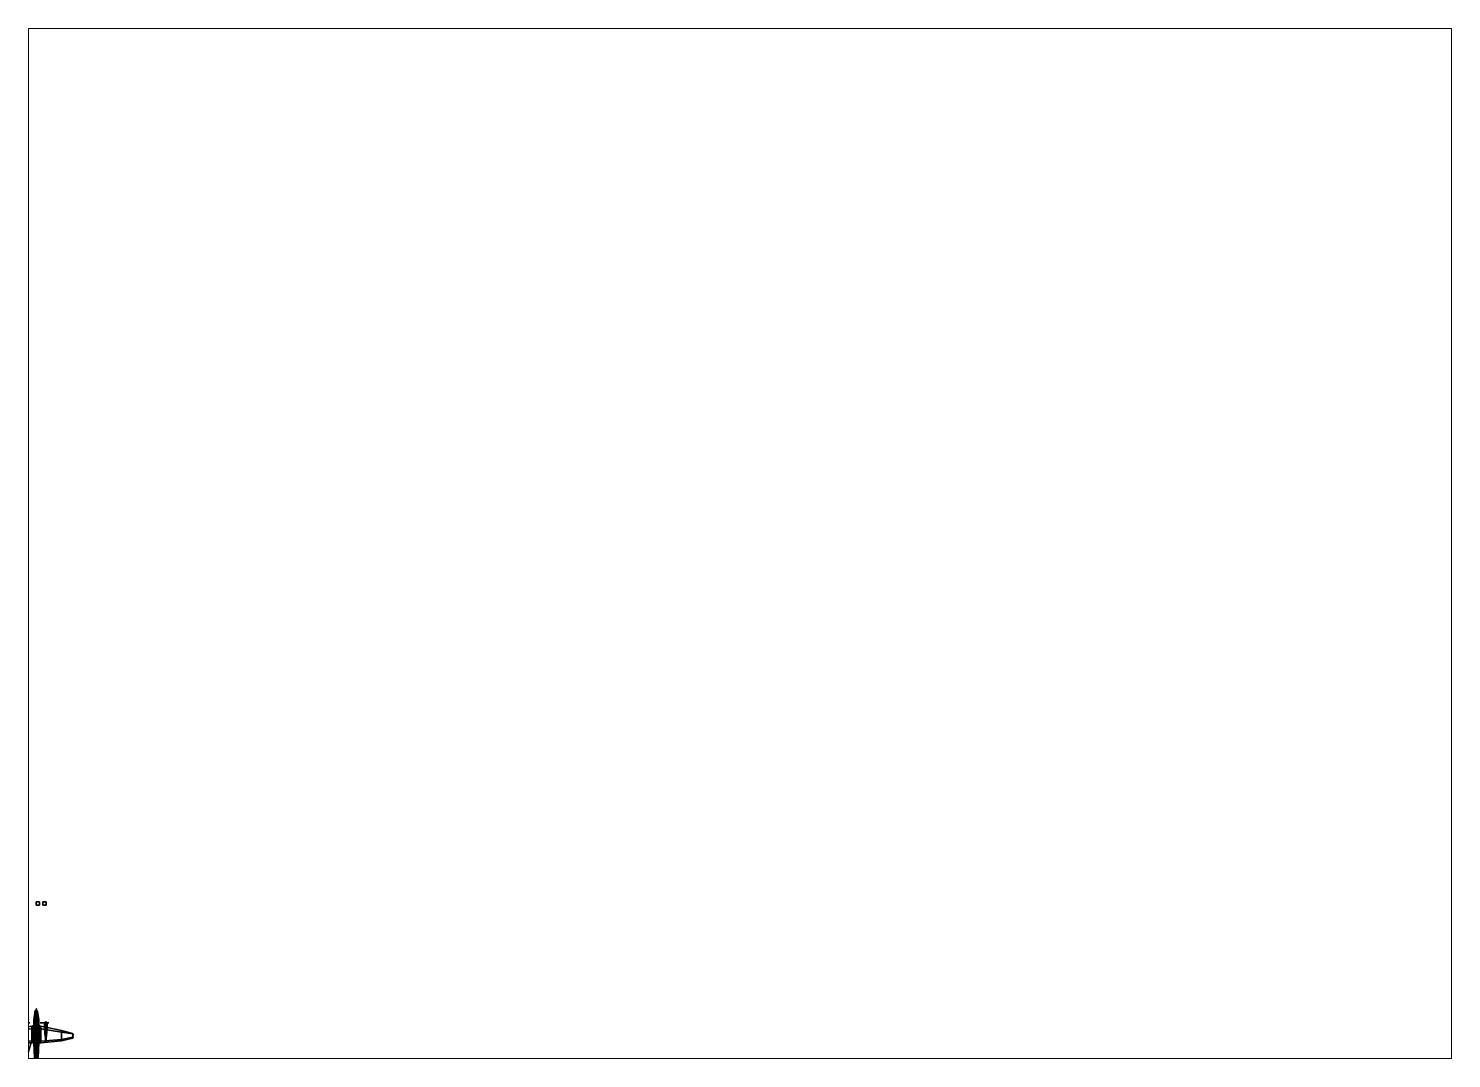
# Paper-space layout 'Layout1' of a CAD drawing. Header units: millimetres. Extents: x 28 to 251, y 20 to 181.
# The model-space entities are those that its viewports show. They can reach past a viewport. Long polylines and large blocks are cut down to what shows.
import ezdxf

# ---------------------------------------------------------------- set-up
doc = ezdxf.new("R2010")
doc.units = ezdxf.units.MM
for name, color, linetype in [('h2', 7, 'Continuous'), ('prop', 1, 'Continuous'), ('wing1', 5, 'Continuous'), ('wing2', 5, 'Continuous')]:
    doc.layers.add(name, color=color, linetype=linetype)

msp = doc.modelspace()

# ---------------------------------------------------------------- linework, layer by layer
for points in [[(1, 41.56, 1), (1, 41.56), (0, 41.56), (0, 41.56, 1)], [(1, 41.56), (1, 40.56), (0, 40.56), (0, 41.56)], [(0, 41.56), (0, 40.56), (0, 40.56, 1), (0, 41.56, 1)], [(0, 41.56, 1), (0, 40.56, 1), (1, 40.56, 1), (1, 41.56, 1)], [(0, 40.56, 1), (0, 40.56), (1, 40.56), (1, 40.56, 1)], [(1, 40.56, 1), (1, 40.56), (1, 41.56), (1, 41.56, 1)], [(3, 41.56), (3, 40.56), (2, 40.56), (2, 41.56)], [(2, 41.56), (2, 40.56), (3, 40.56), (3, 41.56)], [(-0.31, 8.59, -0.65), (-0.44, 8.28, -0.65), (-0.41, 8.21, 0.29), (-0.31, 8.59, 0.23)], [(-0.44, 8.28, -0.65), (-0.31, 8.59, -0.65), (-0.25, 8.53, -0.75), (-0.35, 8.28, -0.75)], [(-0.38, 8.86, 0.29), (-0.41, 8.75, 0.29), (-0.36, 8.75, 0.5), (-0.33, 8.86, 0.48)], [(-0.33, 8.86, 0.1), (-0.36, 8.75, 0.08), (-0.41, 8.75, 0.29), (-0.38, 8.86, 0.29)], [(-0.36, 8.75, 0.5), (-0.41, 8.75, 0.29), (-0.41, 8.21, 0.29), (-0.36, 8.21, 0.5)], [(-0.41, 8.75, 0.29), (-0.36, 8.75, 0.09), (-0.36, 8.21, 0.09), (-0.41, 8.21, 0.29)], [(-0.29, 8.95, 0.29), (-0.38, 8.86, 0.29), (-0.33, 8.86, 0.48), (-0.25, 8.95, 0.43)], [(-0.25, 8.95, 0.15), (-0.33, 8.86, 0.1), (-0.38, 8.86, 0.29), (-0.29, 8.95, 0.29)], [(-0.33, 8.86, 0.48), (-0.36, 8.75, 0.5), (-0.21, 8.75, 0.65), (-0.19, 8.86, 0.62)], [(-0.19, 8.86, -0.04), (-0.21, 8.75, -0.07), (-0.36, 8.75, 0.08), (-0.33, 8.86, 0.1)], [(-0.21, 8.75, 0.65), (-0.36, 8.75, 0.5), (-0.36, 8.21, 0.5), (-0.21, 8.21, 0.65)], [(-0.36, 8.75, 0.09), (-0.21, 8.75, -0.07), (-0.21, 8.21, -0.07), (-0.36, 8.21, 0.09)], [(-0.35, 8.28, -0.75), (-0.25, 8.53, -0.75), (0, 8.63, -0.75), (0, 8.28, -0.75)], [(-0.25, 8.95, 0.43), (-0.33, 8.86, 0.48), (-0.19, 8.86, 0.62), (-0.14, 8.95, 0.54)], [(-0.14, 8.95, 0.04), (-0.19, 8.86, -0.04), (-0.33, 8.86, 0.1), (-0.25, 8.95, 0.15)], [(0, 8.72, -0.65), (-0.31, 8.59, -0.65), (-0.31, 8.59, 0.23), (0, 8.72, 0.23)], [(-0.31, 8.59, -0.65), (0, 8.72, -0.65), (0, 8.63, -0.75), (-0.25, 8.53, -0.75)], [(-0.16, 9.04, 0.29), (-0.29, 8.95, 0.29), (-0.25, 8.95, 0.43), (-0.14, 9.04, 0.37)], [(-0.14, 9.04, 0.21), (-0.25, 8.95, 0.15), (-0.29, 8.95, 0.29), (-0.16, 9.04, 0.29)], [(-0.14, 9.04, 0.37), (-0.25, 8.95, 0.43), (-0.14, 8.95, 0.54), (-0.08, 9.04, 0.43)], [(-0.08, 9.04, 0.15), (-0.14, 8.95, 0.04), (-0.25, 8.95, 0.15), (-0.14, 9.04, 0.21)], [(-0.19, 8.86, 0.62), (-0.21, 8.75, 0.65), (0, 8.75, 0.7), (0, 8.86, 0.67)], [(0, 8.86, -0.09), (0, 8.75, -0.12), (-0.21, 8.75, -0.07), (-0.19, 8.86, -0.04)], [(-0.21, 8.75, -0.07), (0, 8.75, -0.12), (0, 8.21, -0.12), (-0.21, 8.21, -0.07)], [(0, 8.75, 0.7), (-0.21, 8.75, 0.65), (-0.21, 8.21, 0.65), (0, 8.21, 0.7)], [(-0.14, 8.95, 0.54), (-0.19, 8.86, 0.62), (0, 8.86, 0.67), (0, 8.95, 0.58)], [(0, 8.95, 0), (0, 8.86, -0.09), (-0.19, 8.86, -0.04), (-0.14, 8.95, 0.04)], [(0, 9.08, 0.29), (-0.16, 9.04, 0.29), (-0.14, 9.04, 0.37), (0, 9.08, 0.29)], [(0, 9.08, 0.29), (-0.14, 9.04, 0.21), (-0.16, 9.04, 0.29), (0, 9.08, 0.29)], [(0, 9.08, 0.29), (-0.14, 9.04, 0.37), (-0.08, 9.04, 0.43), (0, 9.08, 0.29)], [(0, 9.08, 0.29), (-0.08, 9.04, 0.15), (-0.14, 9.04, 0.21), (0, 9.08, 0.29)], [(-0.08, 9.04, 0.43), (-0.14, 8.95, 0.54), (0, 8.95, 0.58), (0, 9.04, 0.45)], [(0, 9.04, 0.13), (0, 8.95, 0), (-0.14, 8.95, 0.04), (-0.08, 9.04, 0.15)], [(0, 9.08, 0.29), (-0.08, 9.04, 0.43), (0, 9.04, 0.45), (0, 9.08, 0.29)], [(0, 9.08, 0.29), (0, 9.04, 0.13), (-0.08, 9.04, 0.15), (0, 9.08, 0.29)], [(0, 9.61, 0.32), (-0.02, 9.61, 0.3), (-0.02, 9.04, 0.3), (0, 9.04, 0.32)], [(-0.02, 9.61, 0.3), (0, 9.61, 0.28), (0, 9.04, 0.28), (-0.02, 9.04, 0.3)], [(0.02, 9.61, 0.3), (0, 9.61, 0.28), (-0.02, 9.61, 0.3), (0, 9.61, 0.32)], [(0.02, 9.61, 0.3), (0, 9.61, 0.32), (0, 9.04, 0.32), (0.02, 9.04, 0.3)], [(0, 9.61, 0.28), (0.02, 9.61, 0.3), (0.02, 9.04, 0.3), (0, 9.04, 0.28)], [(0.22, 5.71, 2.1), (0.22, 5.71, 2.14), (-3.46, -7.22, 1.24), (-3.46, -7.22, 1.21)], [(-3.46, -7.22, 1.21), (-3.46, -7.22, 1.24), (0.22, 5.71, 2.14), (0.22, 5.71, 2.1)], [(-0.72, 6.39, -0.02), (-0.64, 6.39, -0.34), (-0.65, 5.76, -0.35), (-0.74, 5.76, -0.02)], [(-0.72, 6.39, 0.28), (-0.72, 6.39, -0.02), (-0.74, 5.76, -0.02), (-0.74, 5.76, 0.29)], [(-0.68, 6.39, 0.48), (-0.72, 6.39, 0.28), (-0.74, 5.76, 0.29), (-0.7, 5.76, 0.49)], [(-0.7, 5.76, 0.49), (-0.74, 5.76, 0.29), (-0.73, 2.43, 0.25), (-0.7, 2.43, 0.52)], [(-0.74, 5.76, 0.29), (-0.74, 5.76, -0.02), (-0.73, 2.43, 0.01), (-0.73, 2.43, 0.25)], [(-0.74, 5.76, -0.02), (-0.65, 5.76, -0.35), (-0.63, 2.43, -0.32), (-0.73, 2.43, 0.01)], [(-0.61, 7.03, 0.28), (-0.64, 7.03, 0.12), (-0.72, 6.39, 0.28), (-0.68, 6.39, 0.48)], [(-0.64, 7.03, 0.12), (-0.64, 7.03, -0.04), (-0.72, 6.39, -0.02), (-0.72, 6.39, 0.28)], [(-0.64, 7.03, -0.04), (-0.61, 7.03, -0.23), (-0.64, 6.39, -0.34), (-0.72, 6.39, -0.02)], [(-0.62, 6.39, 0.7), (-0.68, 6.39, 0.48), (-0.7, 5.76, 0.49), (-0.63, 5.76, 0.72)], [(-0.63, 5.76, 0.72), (-0.7, 5.76, 0.49), (-0.7, 2.43, 0.52), (-0.63, 2.43, 0.75)], [(-0.49, 7.03, 0.48), (-0.61, 7.03, 0.28), (-0.68, 6.39, 0.48), (-0.62, 6.39, 0.7)], [(-0.64, 6.39, -0.34), (-0.49, 6.39, -0.63), (-0.5, 5.76, -0.64), (-0.65, 5.76, -0.35)], [(-0.65, 5.76, -0.35), (-0.5, 5.76, -0.64), (-0.5, 2.43, -0.61), (-0.63, 2.43, -0.32)], [(-0.42, 8.23, -0.05), (-0.43, 8.25, -0.22), (-0.61, 7.03, -0.23), (-0.64, 7.03, -0.04)], [(-0.42, 8.22, 0.1), (-0.42, 8.23, -0.05), (-0.64, 7.03, -0.04), (-0.64, 7.03, 0.12)], [(-0.41, 8.21, 0.29), (-0.42, 8.22, 0.1), (-0.64, 7.03, 0.12), (-0.61, 7.03, 0.28)], [(-0.61, 7.03, -0.23), (-0.5, 7.03, -0.51), (-0.49, 6.39, -0.63), (-0.64, 6.39, -0.34)], [(-0.43, 8.25, -0.22), (-0.44, 8.28, -0.65), (-0.5, 7.03, -0.51), (-0.61, 7.03, -0.23)], [(-0.36, 8.21, 0.5), (-0.41, 8.21, 0.29), (-0.61, 7.03, 0.28), (-0.49, 7.03, 0.48)], [(-0.44, 8.28, -0.65), (-0.35, 8.28, -0.75), (-0.32, 7.03, -0.72), (-0.5, 7.03, -0.51)], [(-0.5, 7.03, -0.51), (-0.32, 7.03, -0.72), (-0.31, 6.39, -0.78), (-0.49, 6.39, -0.63)], [(-0.49, 6.39, -0.63), (-0.31, 6.39, -0.78), (-0.32, 5.76, -0.8), (-0.5, 5.76, -0.64)], [(-0.5, 5.76, -0.64), (-0.32, 5.76, -0.8), (-0.32, 2.43, -0.77), (-0.5, 2.43, -0.61)], [(-0.28, 8.21, 0.57), (-0.36, 8.21, 0.5), (-0.49, 7.03, 0.48), (-0.38, 7.03, 0.6)], [(-0.21, 8.21, 0.65), (-0.28, 8.21, 0.57), (-0.38, 7.03, 0.6), (-0.14, 7.03, 0.72)], [(-0.35, 8.28, -0.75), (-0.18, 8.28, -0.75), (-0.14, 7.03, -0.79), (-0.32, 7.03, -0.72)], [(-0.32, 7.03, -0.72), (-0.14, 7.03, -0.79), (-0.11, 6.39, -0.86), (-0.31, 6.39, -0.78)], [(-0.31, 6.39, -0.78), (-0.11, 6.39, -0.86), (-0.11, 5.76, -0.88), (-0.32, 5.76, -0.8)], [(-0.32, 5.76, -0.8), (-0.11, 5.76, -0.88), (-0.11, 2.43, -0.87), (-0.32, 2.43, -0.77)], [(-0.1, 8.21, 0.67), (-0.21, 8.21, 0.65), (-0.14, 7.03, 0.72), (-0.06, 7.03, 0.74)], [(0, 7.03, -0.81), (-0.14, 7.03, -0.79), (-0.18, 8.28, -0.75), (0, 8.28, -0.75)], [(0, 6.39, -0.86), (-0.11, 6.39, -0.86), (-0.14, 7.03, -0.79), (0, 7.03, -0.81)], [(0.11, 5.76, -0.88), (-0.11, 5.76, -0.88), (-0.11, 6.39, -0.86), (0.11, 6.39, -0.86)], [(0.11, 2.43, -0.87), (-0.11, 2.43, -0.87), (-0.11, 5.76, -0.88), (0.11, 5.76, -0.88)], [(0, 8.21, 0.7), (-0.1, 8.21, 0.67), (-0.06, 7.03, 0.74), (0, 7.03, 0.74)], [(0.22, 5.78, 1.14), (0.22, 5.68, 1.14), (0.22, 5.71, 2.14), (0.22, 5.78, 2.14)], [(0.22, 5.78, 2.14), (0.22, 5.71, 2.14), (0.22, 5.68, 1.14), (0.22, 5.78, 1.14)], [(-0.73, 2.43, 0.01), (-0.63, 2.43, -0.32), (-0.69, -0.45, -0.15), (-0.76, -0.45, 0.19)], [(-0.73, 2.43, 0.25), (-0.73, 2.43, 0.01), (-0.76, -0.45, 0.19), (-0.76, -0.45, 0.42)], [(-0.7, 2.43, 0.52), (-0.73, 2.43, 0.25), (-0.76, -0.45, 0.42), (-0.7, -0.45, 0.68)], [(-0.63, 2.43, 0.75), (-0.7, 2.43, 0.52), (-0.7, -0.45, 0.68), (-0.63, -0.45, 0.85)], [(-0.63, 2.43, -0.32), (-0.5, 2.43, -0.61), (-0.5, -0.45, -0.48), (-0.69, -0.45, -0.15)], [(-0.51, 2.43, 0.99), (-0.63, 2.43, 0.75), (-0.63, -0.45, 0.85), (-0.51, -0.45, 1.03)], [(-0.3, 2.43, 1.17), (-0.51, 2.43, 0.99), (-0.51, -0.45, 1.03), (-0.3, -0.45, 1.17)], [(-0.5, 2.43, -0.61), (-0.32, 2.43, -0.77), (-0.32, -0.45, -0.64), (-0.5, -0.45, -0.48)], [(-0.32, 2.43, -0.77), (-0.11, 2.43, -0.87), (-0.07, -0.45, -0.71), (-0.32, -0.45, -0.64)], [(-0.07, 2.43, 1.27), (-0.3, 2.43, 1.17), (-0.3, -0.45, 1.17), (-0.07, -0.45, 1.27)], [(0.07, -0.45, -0.71), (-0.07, -0.45, -0.71), (-0.11, 2.43, -0.87), (0.11, 2.43, -0.87)], [(0.07, 2.43, 1.27), (-0.07, 2.43, 1.27), (-0.07, -0.45, 1.27), (0.07, -0.45, 1.27)], [(-0.7, -0.45, 0.68), (-0.76, -0.45, 0.42), (-0.56, -5.05, 0.55), (-0.52, -5.05, 0.74)], [(-0.76, -0.45, 0.19), (-0.69, -0.45, -0.15), (-0.51, -5.05, 0.13), (-0.56, -5.05, 0.38)], [(-0.76, -0.45, 0.42), (-0.76, -0.45, 0.19), (-0.56, -5.05, 0.38), (-0.56, -5.05, 0.55)], [(-0.63, -0.45, 0.85), (-0.7, -0.45, 0.68), (-0.52, -5.05, 0.74), (-0.47, -5.05, 0.87)], [(-0.69, -0.45, -0.15), (-0.5, -0.45, -0.48), (-0.37, -5.05, -0.12), (-0.51, -5.05, 0.13)], [(-0.51, -0.45, 1.03), (-0.63, -0.45, 0.85), (-0.47, -5.05, 0.87), (-0.38, -5.05, 1)], [(-0.3, -0.45, 1.17), (-0.51, -0.45, 1.03), (-0.38, -5.05, 1), (-0.22, -5.05, 1.11)], [(-0.5, -0.45, -0.48), (-0.32, -0.45, -0.64), (-0.24, -5.05, -0.24), (-0.37, -5.05, -0.12)], [(-0.35, -1.01, -1.12), (-0.5, -1.36, -1.12), (-0.46, -1.32, -1.12), (-0.33, -0.99, -1.12)], [(-0.5, -1.36, -1.12), (-0.35, -1.01, -1.12), (-0.33, -0.99, -1.12), (-0.46, -1.32, -1.12)], [(-0.35, -1.01, -1.36), (-0.5, -1.36, -1.33), (-0.5, -1.36, -1.12), (-0.35, -1.01, -1.12)], [(-0.32, -1.04, -1.61), (-0.45, -1.36, -1.56), (-0.5, -1.36, -1.33), (-0.35, -1.01, -1.36)], [(-0.5, -1.36, -1.33), (-0.35, -1.01, -1.36), (-0.35, -1.01, -1.12), (-0.5, -1.36, -1.12)], [(-0.45, -1.36, -1.56), (-0.32, -1.04, -1.61), (-0.35, -1.01, -1.36), (-0.5, -1.36, -1.33)], [(-0.5, -1.36, -1.33), (-0.5, -1.45, -1.33), (-0.5, -1.45, -1.07), (-0.5, -1.36, -1.12)], [(-0.45, -1.36, -1.56), (-0.45, -1.45, -1.54), (-0.5, -1.45, -1.33), (-0.5, -1.36, -1.33)], [(-0.5, -1.45, -1.33), (-0.5, -1.36, -1.33), (-0.5, -1.36, -1.12), (-0.5, -1.45, -1.07)], [(-0.45, -1.45, -1.54), (-0.45, -1.36, -1.56), (-0.5, -1.36, -1.33), (-0.5, -1.45, -1.33)], [(-0.5, -1.45, -1.33), (-0.35, -1.8, -1.3), (-0.35, -1.8, -1.07), (-0.5, -1.45, -1.07)], [(-0.45, -1.45, -1.54), (-0.32, -1.77, -1.49), (-0.35, -1.8, -1.3), (-0.5, -1.45, -1.33)], [(-0.35, -1.8, -1.3), (-0.5, -1.45, -1.33), (-0.5, -1.45, -1.07), (-0.35, -1.8, -1.07)], [(-0.32, -1.77, -1.49), (-0.45, -1.45, -1.54), (-0.5, -1.45, -1.33), (-0.35, -1.8, -1.3)], [(-0.33, -0.99, -1.12), (-0.46, -1.32, -1.12), (-0.46, -1.32, -0.41), (-0.33, -0.99, -0.5)], [(-0.46, -1.32, -1.12), (-0.33, -0.99, -1.12), (-0.33, -0.99, -0.5), (-0.46, -1.32, -0.41)], [(0.32, -1.04, -1.61), (0.45, -1.36, -1.56), (-0.45, -1.36, -1.56), (-0.32, -1.04, -1.61)], [(-0.32, -1.04, -1.61), (-0.45, -1.36, -1.56), (0.45, -1.36, -1.56), (0.32, -1.04, -1.61)], [(0.45, -1.36, -1.56), (0.45, -1.45, -1.54), (-0.45, -1.45, -1.54), (-0.45, -1.36, -1.56)], [(-0.45, -1.36, -1.56), (-0.45, -1.45, -1.54), (0.45, -1.45, -1.54), (0.45, -1.36, -1.56)], [(0.45, -1.45, -1.54), (0.32, -1.77, -1.49), (-0.32, -1.77, -1.49), (-0.45, -1.45, -1.54)], [(-0.45, -1.45, -1.54), (-0.32, -1.77, -1.49), (0.32, -1.77, -1.49), (0.45, -1.45, -1.54)], [(0, -0.86, -1.36), (-0.35, -1.01, -1.36), (-0.35, -1.01, -1.12), (0, -0.86, -1.12)], [(0, -0.97, -1.61), (-0.32, -1.04, -1.61), (-0.35, -1.01, -1.36), (0, -0.86, -1.36)], [(-0.35, -1.01, -1.36), (0, -0.86, -1.36), (0, -0.86, -1.12), (-0.35, -1.01, -1.12)], [(-0.32, -1.04, -1.61), (0, -0.97, -1.61), (0, -0.86, -1.36), (-0.35, -1.01, -1.36)], [(-0.32, -1.77, -1.49), (0, -1.9, -1.45), (0, -1.95, -1.28), (-0.35, -1.8, -1.3)], [(0, -1.9, -1.45), (-0.32, -1.77, -1.49), (-0.35, -1.8, -1.3), (0, -1.95, -1.28)], [(-0.35, -1.8, -1.3), (0, -1.95, -1.28), (0, -1.95, -1.07), (-0.35, -1.8, -1.07)], [(0, -1.95, -1.28), (-0.35, -1.8, -1.3), (-0.35, -1.8, -1.07), (0, -1.95, -1.07)], [(0, -0.86, -1.12), (-0.33, -0.99, -1.12), (-0.33, -0.99, -0.5), (0, -0.86, -0.59)], [(-0.33, -0.99, -1.12), (0, -0.86, -1.12), (0, -0.86, -0.59), (-0.33, -0.99, -0.5)], [(-0.32, -0.45, -0.64), (-0.07, -0.45, -0.71), (-0.05, -5.05, -0.29), (-0.24, -5.05, -0.24)], [(0, -0.97, -1.61), (0.32, -1.04, -1.61), (-0.32, -1.04, -1.61), (0, -0.97, -1.61)], [(0, -0.97, -1.61), (-0.32, -1.04, -1.61), (0.32, -1.04, -1.61), (0, -0.97, -1.61)], [(0.32, -1.77, -1.49), (0.32, -1.77, -1.49), (0, -1.9, -1.45), (-0.32, -1.77, -1.49)], [(-0.32, -1.77, -1.49), (-0.32, -1.77, -1.49), (0, -1.9, -1.45), (0.32, -1.77, -1.49)], [(-0.07, -0.45, 1.27), (-0.3, -0.45, 1.17), (-0.22, -5.05, 1.11), (-0.05, -5.05, 1.18)], [(0.05, -5.05, -0.29), (-0.05, -5.05, -0.29), (-0.07, -0.45, -0.71), (0.07, -0.45, -0.71)], [(0.07, -0.45, 1.27), (-0.07, -0.45, 1.27), (-0.05, -5.05, 1.18), (0.05, -5.05, 1.18)], [(0.01, -0.73, 1.54), (-0.02, -0.74, 1.55), (-0.02, -0.66, 1.76), (0.01, -0.64, 1.76)], [(-0.02, -0.74, 1.55), (0.01, -0.75, 1.56), (0.01, -0.67, 1.76), (-0.02, -0.66, 1.76)], [(0.01, -0.95, 1.45), (-0.02, -0.95, 1.47), (-0.02, -0.74, 1.55), (0.01, -0.73, 1.54)], [(-0.02, -0.95, 1.47), (0.01, -0.95, 1.48), (0.01, -0.75, 1.56), (-0.02, -0.74, 1.55)], [(0.01, -0.94, 1.25), (-0.02, -0.95, 1.25), (-0.02, -0.95, 1.47), (0.01, -0.94, 1.46)], [(-0.02, -0.95, 1.25), (0.01, -0.96, 1.25), (0.01, -0.96, 1.46), (-0.02, -0.95, 1.47)], [(-0.02, -1.16, 1.55), (0.01, -1.15, 1.56), (0.01, -0.95, 1.48), (-0.02, -0.95, 1.47)], [(0.01, -1.17, 1.54), (-0.02, -1.16, 1.55), (-0.02, -0.95, 1.47), (0.01, -0.95, 1.45)], [(-0.02, -1.24, 1.76), (0.01, -1.23, 1.76), (0.01, -1.15, 1.56), (-0.02, -1.16, 1.55)], [(0.01, -1.26, 1.76), (-0.02, -1.24, 1.76), (-0.02, -1.16, 1.55), (0.01, -1.17, 1.54)], [(0.01, -0.64, 1.76), (-0.02, -0.66, 1.76), (-0.02, -0.74, 1.97), (0.01, -0.73, 1.98)], [(-0.02, -0.66, 1.76), (0.01, -0.67, 1.76), (0.01, -0.75, 1.96), (-0.02, -0.74, 1.97)], [(0.01, -0.73, 1.98), (-0.02, -0.74, 1.97), (-0.02, -0.95, 2.05), (0.01, -0.95, 2.07)], [(-0.02, -0.74, 1.97), (0.01, -0.75, 1.96), (0.01, -0.95, 2.04), (-0.02, -0.95, 2.05)], [(-0.02, -0.95, 2.05), (0.01, -0.95, 2.04), (0.01, -1.15, 1.96), (-0.02, -1.16, 1.97)], [(0.01, -0.95, 2.07), (-0.02, -0.95, 2.05), (-0.02, -1.16, 1.97), (0.01, -1.17, 1.98)], [(-0.02, -1.16, 1.97), (0.01, -1.15, 1.96), (0.01, -1.23, 1.76), (-0.02, -1.24, 1.76)], [(0.01, -1.17, 1.98), (-0.02, -1.16, 1.97), (-0.02, -1.24, 1.76), (0.01, -1.26, 1.76)], [(0.33, -0.99, -1.12), (0, -0.86, -1.12), (0, -0.86, -0.59), (0.33, -0.99, -0.5)], [(0.35, -1.01, -1.36), (0, -0.86, -1.36), (0, -0.86, -1.12), (0.35, -1.01, -1.12)], [(0.32, -1.04, -1.61), (0, -0.97, -1.61), (0, -0.86, -1.36), (0.35, -1.01, -1.36)], [(0, -0.86, -1.36), (0.35, -1.01, -1.36), (0.35, -1.01, -1.12), (0, -0.86, -1.12)], [(0, -0.97, -1.61), (0.32, -1.04, -1.61), (0.35, -1.01, -1.36), (0, -0.86, -1.36)], [(0, -0.86, -1.12), (0.33, -0.99, -1.12), (0.33, -0.99, -0.5), (0, -0.86, -0.59)], [(0, -1.9, -1.45), (0.32, -1.77, -1.49), (0.35, -1.8, -1.3), (0, -1.95, -1.28)], [(0.32, -1.77, -1.49), (0, -1.9, -1.45), (0, -1.95, -1.28), (0.35, -1.8, -1.3)], [(0, -1.95, -1.28), (0.35, -1.8, -1.3), (0.35, -1.8, -1.07), (0, -1.95, -1.07)], [(0.35, -1.8, -1.3), (0, -1.95, -1.28), (0, -1.95, -1.07), (0.35, -1.8, -1.07)], [(0.01, -0.75, 1.56), (0.01, -0.73, 1.54), (0.01, -0.64, 1.76), (0.01, -0.67, 1.76)], [(0.01, -0.67, 1.76), (0.01, -0.64, 1.76), (0.01, -0.73, 1.98), (0.01, -0.75, 1.96)], [(0.01, -0.95, 1.48), (0.01, -0.95, 1.45), (0.01, -0.73, 1.54), (0.01, -0.75, 1.56)], [(0.01, -0.75, 1.96), (0.01, -0.73, 1.98), (0.01, -0.95, 2.07), (0.01, -0.95, 2.04)], [(0.01, -0.96, 1.25), (0.01, -0.94, 1.25), (0.01, -0.94, 1.46), (0.01, -0.96, 1.46)], [(0.01, -1.15, 1.56), (0.01, -1.17, 1.54), (0.01, -0.95, 1.45), (0.01, -0.95, 1.48)], [(0.01, -0.95, 2.04), (0.01, -0.95, 2.07), (0.01, -1.17, 1.98), (0.01, -1.15, 1.96)], [(0.01, -1.23, 1.76), (0.01, -1.26, 1.76), (0.01, -1.17, 1.54), (0.01, -1.15, 1.56)], [(0.01, -1.15, 1.96), (0.01, -1.17, 1.98), (0.01, -1.26, 1.76), (0.01, -1.23, 1.76)], [(0.45, -1.36, -1.56), (0.32, -1.04, -1.61), (0.35, -1.01, -1.36), (0.5, -1.36, -1.33)], [(0.32, -1.04, -1.61), (0.45, -1.36, -1.56), (0.5, -1.36, -1.33), (0.35, -1.01, -1.36)], [(0.32, -1.77, -1.49), (0.45, -1.45, -1.54), (0.5, -1.45, -1.33), (0.35, -1.8, -1.3)], [(0.45, -1.45, -1.54), (0.32, -1.77, -1.49), (0.35, -1.8, -1.3), (0.5, -1.45, -1.33)], [(0.46, -1.32, -1.12), (0.33, -0.99, -1.12), (0.33, -0.99, -0.5), (0.46, -1.32, -0.41)], [(0.5, -1.36, -1.12), (0.35, -1.01, -1.12), (0.33, -0.99, -1.12), (0.46, -1.32, -1.12)], [(0.35, -1.01, -1.12), (0.5, -1.36, -1.12), (0.46, -1.32, -1.12), (0.33, -0.99, -1.12)], [(0.33, -0.99, -1.12), (0.46, -1.32, -1.12), (0.46, -1.32, -0.41), (0.33, -0.99, -0.5)], [(0.5, -1.36, -1.33), (0.35, -1.01, -1.36), (0.35, -1.01, -1.12), (0.5, -1.36, -1.12)], [(0.35, -1.01, -1.36), (0.5, -1.36, -1.33), (0.5, -1.36, -1.12), (0.35, -1.01, -1.12)], [(0.35, -1.8, -1.3), (0.5, -1.45, -1.33), (0.5, -1.45, -1.07), (0.35, -1.8, -1.07)], [(0.5, -1.45, -1.33), (0.35, -1.8, -1.3), (0.35, -1.8, -1.07), (0.5, -1.45, -1.07)], [(0.45, -1.45, -1.54), (0.45, -1.36, -1.56), (0.5, -1.36, -1.33), (0.5, -1.45, -1.33)], [(0.45, -1.36, -1.56), (0.45, -1.45, -1.54), (0.5, -1.45, -1.33), (0.5, -1.36, -1.33)], [(0.5, -1.45, -1.33), (0.5, -1.36, -1.33), (0.5, -1.36, -1.12), (0.5, -1.45, -1.07)], [(0.5, -1.36, -1.33), (0.5, -1.45, -1.33), (0.5, -1.45, -1.07), (0.5, -1.36, -1.12)], [(-0.56, -5.05, 0.55), (-0.56, -5.05, 0.38), (-0.43, -5.56, 0.3), (-0.43, -5.56, 0.42)], [(-0.52, -5.05, 0.74), (-0.56, -5.05, 0.55), (-0.43, -5.56, 0.42), (-0.39, -5.56, 0.66)], [(-0.56, -5.05, 0.38), (-0.51, -5.05, 0.13), (-0.34, -5.56), (-0.43, -5.56, 0.3)], [(-0.47, -5.05, 0.87), (-0.52, -5.05, 0.74), (-0.39, -5.56, 0.66), (-0.32, -5.56, 0.82)], [(-0.51, -5.05, 0.13), (-0.37, -5.05, -0.12), (-0.26, -5.56, -0.1), (-0.34, -5.56)], [(-0.38, -5.05, 1), (-0.47, -5.05, 0.87), (-0.32, -5.56, 0.82), (-0.22, -5.56, 0.93)], [(-0.39, -5.56, 0.66), (-0.43, -5.56, 0.42), (0, -8.25, 0.65), (0, -8.25, 0.73)], [(-0.43, -5.56, 0.3), (-0.34, -5.56), (0, -8.25, 0.49), (0, -8.25, 0.56)], [(-0.43, -5.56, 0.42), (-0.43, -5.56, 0.3), (0, -8.25, 0.56), (0, -8.25, 0.65)], [(-0.32, -5.56, 0.82), (-0.39, -5.56, 0.66), (0, -8.25, 0.73), (0, -8.25, 0.82)], [(-0.22, -5.05, 1.11), (-0.38, -5.05, 1), (-0.22, -5.56, 0.93), (-0.12, -5.56, 0.98)], [(-0.37, -5.05, -0.12), (-0.24, -5.05, -0.24), (-0.17, -5.56, -0.15), (-0.26, -5.56, -0.1)], [(-0.34, -5.56), (-0.26, -5.56, -0.1), (0, -8.25, 0.43), (0, -8.25, 0.49)], [(-0.22, -5.56, 0.93), (-0.32, -5.56, 0.82), (0, -8.25, 0.82), (0, -8.25, 0.93)], [(-0.26, -5.56, -0.1), (-0.17, -5.56, -0.15), (0, -8.25, 0.36), (0, -8.25, 0.43)], [(-0.24, -5.05, -0.24), (-0.05, -5.05, -0.29), (-0.07, -5.56, -0.19), (-0.17, -5.56, -0.15)], [(-0.05, -5.05, 1.18), (-0.22, -5.05, 1.11), (-0.12, -5.56, 0.98), (-0.07, -5.56, 1.15)], [(-0.12, -5.56, 0.98), (-0.22, -5.56, 0.93), (0, -8.25, 0.93), (0, -8.25, 1.03)], [(-0.17, -5.56, -0.15), (-0.07, -5.56, -0.19), (0, -8.25, 0.24), (0, -8.25, 0.36)], [(-0.07, -5.56, 1.15), (-0.12, -5.56, 0.98), (0, -8.25, 1.03), (0, -8.25, 1.15)], [(0.07, -5.56, -0.19), (-0.07, -5.56, -0.19), (-0.05, -5.05, -0.29), (0.05, -5.05, -0.29)], [(0.05, -5.05, 1.18), (-0.05, -5.05, 1.18), (-0.07, -5.56, 1.15), (0.07, -5.56, 1.15)], [(0, -8.25, 0.24), (0, -8.25, 0.24), (-0.07, -5.56, -0.19), (0.07, -5.56, -0.19)], [(0.07, -5.56, 1.15), (-0.07, -5.56, 1.15), (0, -8.25, 1.15)]]:
    msp.add_3dface(points)
at = {"color": 2}
for points in [[(-0.61, 6.39, 0.84), (-0.62, 6.39, 0.7), (-0.63, 5.76, 0.72), (-0.62, 5.76, 0.86)], [(-0.62, 5.76, 0.86), (-0.63, 5.76, 0.72), (-0.63, 2.43, 0.75), (-0.51, 2.43, 0.99)], [(-0.38, 7.03, 0.6), (-0.49, 7.03, 0.48), (-0.62, 6.39, 0.7), (-0.61, 6.39, 0.84)], [(-0.53, 6.39, 1.01), (-0.61, 6.39, 0.84), (-0.62, 5.76, 0.86), (-0.54, 5.76, 1.03)], [(-0.54, 5.76, 1.03), (-0.62, 5.76, 0.86), (-0.51, 2.43, 0.99), (-0.3, 2.43, 1.17)], [(-0.14, 7.03, 0.72), (-0.38, 7.03, 0.6), (-0.61, 6.39, 0.84), (-0.53, 6.39, 1.01)], [(-0.21, 6.39, 1.12), (-0.53, 6.39, 1.01), (-0.54, 5.76, 1.03), (-0.22, 5.76, 1.15)], [(-0.22, 5.76, 1.15), (-0.54, 5.76, 1.03), (-0.3, 2.43, 1.17), (-0.07, 2.43, 1.27)], [(-0.06, 7.03, 0.74), (-0.14, 7.03, 0.72), (-0.53, 6.39, 1.01), (-0.21, 6.39, 1.12)], [(0.21, 6.39, 1.12), (-0.21, 6.39, 1.12), (-0.22, 5.76, 1.15), (0.22, 5.76, 1.15)], [(0.22, 5.76, 1.15), (-0.22, 5.76, 1.15), (-0.07, 2.43, 1.27), (0.07, 2.43, 1.27)], [(0.06, 7.03, 0.74), (-0.06, 7.03, 0.74), (-0.21, 6.39, 1.12), (0.21, 6.39, 1.12)]]:
    msp.add_3dface(points, dxfattribs=at)
at = {"layer": 'h2'}
for points in [[(0, 9.08, 0.29), (0.08, 9.04, 0.43), (0, 9.04, 0.45), (0, 9.08, 0.29)], [(0, 9.08, 0.29), (0.14, 9.04, 0.37), (0.08, 9.04, 0.43), (0, 9.08, 0.29)], [(0, 9.08, 0.29), (0.16, 9.04, 0.29), (0.14, 9.04, 0.37), (0, 9.08, 0.29)], [(0, 9.08, 0.29), (0.14, 9.04, 0.21), (0.16, 9.04, 0.29), (0, 9.08, 0.29)], [(0, 9.08, 0.29), (0.08, 9.04, 0.15), (0.14, 9.04, 0.21), (0, 9.08, 0.29)], [(0, 9.08, 0.29), (0, 9.04, 0.13), (0.08, 9.04, 0.15), (0, 9.08, 0.29)], [(0, 9.04, 0.13), (0, 8.95, 0), (0.14, 8.95, 0.04), (0.08, 9.04, 0.15)], [(0.08, 9.04, 0.43), (0.14, 8.95, 0.54), (0, 8.95, 0.58), (0, 9.04, 0.45)], [(0.14, 8.95, 0.54), (0.19, 8.86, 0.62), (0, 8.86, 0.67), (0, 8.95, 0.58)], [(0, 8.95, 0), (0, 8.86, -0.09), (0.19, 8.86, -0.04), (0.14, 8.95, 0.04)], [(0.19, 8.86, 0.62), (0.21, 8.75, 0.65), (0, 8.75, 0.7), (0, 8.86, 0.67)], [(0, 8.86, -0.09), (0, 8.75, -0.12), (0.21, 8.75, -0.07), (0.19, 8.86, -0.04)], [(0.21, 8.75, -0.07), (0, 8.75, -0.12), (0, 8.21, -0.12), (0.21, 8.21, -0.07)], [(0, 8.75, 0.7), (0.21, 8.75, 0.65), (0.21, 8.21, 0.65), (0, 8.21, 0.7)], [(0.31, 8.59, -0.65), (0, 8.72, -0.65), (0, 8.63, -0.75), (0.25, 8.53, -0.75)], [(0, 8.72, -0.65), (0.31, 8.59, -0.65), (0.31, 8.59, 0.23), (0, 8.72, 0.23)], [(0.35, 8.28, -0.75), (0.25, 8.53, -0.75), (0, 8.63, -0.75), (0, 8.28, -0.75)], [(0.08, 9.04, 0.15), (0.14, 8.95, 0.04), (0.25, 8.95, 0.15), (0.14, 9.04, 0.21)], [(0.14, 9.04, 0.37), (0.25, 8.95, 0.43), (0.14, 8.95, 0.54), (0.08, 9.04, 0.43)], [(0.14, 9.04, 0.21), (0.25, 8.95, 0.15), (0.29, 8.95, 0.29), (0.16, 9.04, 0.29)], [(0.16, 9.04, 0.29), (0.29, 8.95, 0.29), (0.25, 8.95, 0.43), (0.14, 9.04, 0.37)], [(0.14, 8.95, 0.04), (0.19, 8.86, -0.04), (0.33, 8.86, 0.1), (0.25, 8.95, 0.15)], [(0.25, 8.95, 0.43), (0.33, 8.86, 0.48), (0.19, 8.86, 0.62), (0.14, 8.95, 0.54)], [(0.33, 8.86, 0.48), (0.36, 8.75, 0.5), (0.21, 8.75, 0.65), (0.19, 8.86, 0.62)], [(0.19, 8.86, -0.04), (0.21, 8.75, -0.07), (0.36, 8.75, 0.08), (0.33, 8.86, 0.1)], [(0.21, 8.75, 0.65), (0.36, 8.75, 0.5), (0.36, 8.21, 0.5), (0.21, 8.21, 0.65)], [(0.36, 8.75, 0.09), (0.21, 8.75, -0.07), (0.21, 8.21, -0.07), (0.36, 8.21, 0.09)], [(0.29, 8.95, 0.29), (0.38, 8.86, 0.29), (0.33, 8.86, 0.48), (0.25, 8.95, 0.43)], [(0.25, 8.95, 0.15), (0.33, 8.86, 0.1), (0.38, 8.86, 0.29), (0.29, 8.95, 0.29)], [(0.44, 8.28, -0.65), (0.31, 8.59, -0.65), (0.25, 8.53, -0.75), (0.35, 8.28, -0.75)], [(0.31, 8.59, -0.65), (0.44, 8.28, -0.65), (0.41, 8.21, 0.29), (0.31, 8.59, 0.23)], [(0.33, 8.86, 0.1), (0.36, 8.75, 0.08), (0.41, 8.75, 0.29), (0.38, 8.86, 0.29)], [(0.38, 8.86, 0.29), (0.41, 8.75, 0.29), (0.36, 8.75, 0.5), (0.33, 8.86, 0.48)], [(0.41, 8.75, 0.29), (0.36, 8.75, 0.09), (0.36, 8.21, 0.09), (0.41, 8.21, 0.29)], [(0.36, 8.75, 0.5), (0.41, 8.75, 0.29), (0.41, 8.21, 0.29), (0.36, 8.21, 0.5)], [(0, 7.03, -0.81), (0.14, 7.03, -0.79), (0.18, 8.28, -0.75), (0, 8.28, -0.75)], [(0, 8.21, 0.7), (0.1, 8.21, 0.67), (0.06, 7.03, 0.74), (0, 7.03, 0.74)], [(0, 6.39, -0.86), (0.11, 6.39, -0.86), (0.14, 7.03, -0.79), (0, 7.03, -0.81)], [(0.1, 8.21, 0.67), (0.21, 8.21, 0.65), (0.14, 7.03, 0.72), (0.06, 7.03, 0.74)], [(0.32, 7.03, -0.72), (0.14, 7.03, -0.79), (0.11, 6.39, -0.86), (0.31, 6.39, -0.78)], [(0.31, 6.39, -0.78), (0.11, 6.39, -0.86), (0.11, 5.76, -0.88), (0.32, 5.76, -0.8)], [(0.32, 5.76, -0.8), (0.11, 5.76, -0.88), (0.11, 2.43, -0.87), (0.32, 2.43, -0.77)], [(0.35, 8.28, -0.75), (0.18, 8.28, -0.75), (0.14, 7.03, -0.79), (0.32, 7.03, -0.72)], [(0.21, 8.21, 0.65), (0.28, 8.21, 0.57), (0.38, 7.03, 0.6), (0.14, 7.03, 0.72)], [(0.28, 8.21, 0.57), (0.36, 8.21, 0.5), (0.49, 7.03, 0.48), (0.38, 7.03, 0.6)], [(0.5, 7.03, -0.51), (0.32, 7.03, -0.72), (0.31, 6.39, -0.78), (0.49, 6.39, -0.63)], [(0.49, 6.39, -0.63), (0.31, 6.39, -0.78), (0.32, 5.76, -0.8), (0.5, 5.76, -0.64)], [(0.44, 8.28, -0.65), (0.35, 8.28, -0.75), (0.32, 7.03, -0.72), (0.5, 7.03, -0.51)], [(0.5, 5.76, -0.64), (0.32, 5.76, -0.8), (0.32, 2.43, -0.77), (0.5, 2.43, -0.61)], [(0.36, 8.21, 0.5), (0.41, 8.21, 0.29), (0.61, 7.03, 0.28), (0.49, 7.03, 0.48)], [(0.41, 8.21, 0.29), (0.42, 8.22, 0.1), (0.64, 7.03, 0.12), (0.61, 7.03, 0.28)], [(0.42, 8.23, -0.05), (0.43, 8.25, -0.22), (0.61, 7.03, -0.23), (0.64, 7.03, -0.04)], [(0.42, 8.22, 0.1), (0.42, 8.23, -0.05), (0.64, 7.03, -0.04), (0.64, 7.03, 0.12)], [(0.43, 8.25, -0.22), (0.44, 8.28, -0.65), (0.5, 7.03, -0.51), (0.61, 7.03, -0.23)], [(0.49, 7.03, 0.48), (0.61, 7.03, 0.28), (0.68, 6.39, 0.48), (0.62, 6.39, 0.7)], [(0.61, 7.03, -0.23), (0.5, 7.03, -0.51), (0.49, 6.39, -0.63), (0.64, 6.39, -0.34)], [(0.64, 6.39, -0.34), (0.49, 6.39, -0.63), (0.5, 5.76, -0.64), (0.65, 5.76, -0.35)], [(0.65, 5.76, -0.35), (0.5, 5.76, -0.64), (0.5, 2.43, -0.61), (0.63, 2.43, -0.32)], [(0.64, 7.03, -0.04), (0.61, 7.03, -0.23), (0.64, 6.39, -0.34), (0.72, 6.39, -0.02)], [(0.61, 7.03, 0.28), (0.64, 7.03, 0.12), (0.72, 6.39, 0.28), (0.68, 6.39, 0.48)], [(0.62, 6.39, 0.7), (0.68, 6.39, 0.48), (0.7, 5.76, 0.49), (0.63, 5.76, 0.72)], [(0.63, 5.76, 0.72), (0.7, 5.76, 0.49), (0.7, 2.43, 0.52), (0.63, 2.43, 0.75)], [(0.74, 5.76, -0.02), (0.65, 5.76, -0.35), (0.63, 2.43, -0.32), (0.73, 2.43, 0.01)], [(0.64, 7.03, 0.12), (0.64, 7.03, -0.04), (0.72, 6.39, -0.02), (0.72, 6.39, 0.28)], [(0.72, 6.39, -0.02), (0.64, 6.39, -0.34), (0.65, 5.76, -0.35), (0.74, 5.76, -0.02)], [(0.68, 6.39, 0.48), (0.72, 6.39, 0.28), (0.74, 5.76, 0.29), (0.7, 5.76, 0.49)], [(0.7, 5.76, 0.49), (0.74, 5.76, 0.29), (0.73, 2.43, 0.25), (0.7, 2.43, 0.52)], [(0.72, 6.39, 0.28), (0.72, 6.39, -0.02), (0.74, 5.76, -0.02), (0.74, 5.76, 0.29)], [(0.74, 5.76, 0.29), (0.74, 5.76, -0.02), (0.73, 2.43, 0.01), (0.73, 2.43, 0.25)], [(0.32, 2.43, -0.77), (0.11, 2.43, -0.87), (0.07, -0.45, -0.71), (0.32, -0.45, -0.64)], [(0.07, 2.43, 1.27), (0.3, 2.43, 1.17), (0.3, -0.45, 1.17), (0.07, -0.45, 1.27)], [(0.3, 2.43, 1.17), (0.51, 2.43, 0.99), (0.51, -0.45, 1.03), (0.3, -0.45, 1.17)], [(0.5, 2.43, -0.61), (0.32, 2.43, -0.77), (0.32, -0.45, -0.64), (0.5, -0.45, -0.48)], [(0.63, 2.43, -0.32), (0.5, 2.43, -0.61), (0.5, -0.45, -0.48), (0.69, -0.45, -0.15)], [(0.51, 2.43, 0.99), (0.63, 2.43, 0.75), (0.63, -0.45, 0.85), (0.51, -0.45, 1.03)], [(0.63, 2.43, 0.75), (0.7, 2.43, 0.52), (0.7, -0.45, 0.68), (0.63, -0.45, 0.85)], [(0.73, 2.43, 0.01), (0.63, 2.43, -0.32), (0.69, -0.45, -0.15), (0.76, -0.45, 0.19)], [(0.7, 2.43, 0.52), (0.73, 2.43, 0.25), (0.76, -0.45, 0.42), (0.7, -0.45, 0.68)], [(0.73, 2.43, 0.25), (0.73, 2.43, 0.01), (0.76, -0.45, 0.19), (0.76, -0.45, 0.42)], [(0.32, -0.45, -0.64), (0.07, -0.45, -0.71), (0.05, -5.05, -0.29), (0.24, -5.05, -0.24)], [(0.07, -0.45, 1.27), (0.3, -0.45, 1.17), (0.22, -5.05, 1.11), (0.05, -5.05, 1.18)], [(0.3, -0.45, 1.17), (0.51, -0.45, 1.03), (0.38, -5.05, 1), (0.22, -5.05, 1.11)], [(0.5, -0.45, -0.48), (0.32, -0.45, -0.64), (0.24, -5.05, -0.24), (0.37, -5.05, -0.12)], [(0.69, -0.45, -0.15), (0.5, -0.45, -0.48), (0.37, -5.05, -0.12), (0.51, -5.05, 0.13)], [(0.51, -0.45, 1.03), (0.63, -0.45, 0.85), (0.47, -5.05, 0.87), (0.38, -5.05, 1)], [(0.63, -0.45, 0.85), (0.7, -0.45, 0.68), (0.52, -5.05, 0.74), (0.47, -5.05, 0.87)], [(0.76, -0.45, 0.19), (0.69, -0.45, -0.15), (0.51, -5.05, 0.13), (0.56, -5.05, 0.38)], [(0.7, -0.45, 0.68), (0.76, -0.45, 0.42), (0.56, -5.05, 0.55), (0.52, -5.05, 0.74)], [(0.76, -0.45, 0.42), (0.76, -0.45, 0.19), (0.56, -5.05, 0.38), (0.56, -5.05, 0.55)], [(0.43, -5.56, 0.42), (0.43, -5.56, 0.3), (0, -8.25, 0.56), (0, -8.25, 0.65)], [(0.39, -5.56, 0.66), (0.43, -5.56, 0.42), (0, -8.25, 0.65), (0, -8.25, 0.73)], [(0.17, -5.56, -0.15), (0.07, -5.56, -0.19), (0, -8.25, 0.24), (0, -8.25, 0.36)], [(0.26, -5.56, -0.1), (0.17, -5.56, -0.15), (0, -8.25, 0.36), (0, -8.25, 0.43)], [(0.43, -5.56, 0.3), (0.34, -5.56), (0, -8.25, 0.49), (0, -8.25, 0.56)], [(0.34, -5.56), (0.26, -5.56, -0.1), (0, -8.25, 0.43), (0, -8.25, 0.49)], [(0.07, -5.56, 1.15), (0.12, -5.56, 0.98), (0, -8.25, 1.03), (0, -8.25, 1.15)], [(0.12, -5.56, 0.98), (0.22, -5.56, 0.93), (0, -8.25, 0.93), (0, -8.25, 1.03)], [(0.22, -5.56, 0.93), (0.32, -5.56, 0.82), (0, -8.25, 0.82), (0, -8.25, 0.93)], [(0.32, -5.56, 0.82), (0.39, -5.56, 0.66), (0, -8.25, 0.73), (0, -8.25, 0.82)], [(0.24, -5.05, -0.24), (0.05, -5.05, -0.29), (0.07, -5.56, -0.19), (0.17, -5.56, -0.15)], [(0.05, -5.05, 1.18), (0.22, -5.05, 1.11), (0.12, -5.56, 0.98), (0.07, -5.56, 1.15)], [(0.22, -5.05, 1.11), (0.38, -5.05, 1), (0.22, -5.56, 0.93), (0.12, -5.56, 0.98)], [(0.37, -5.05, -0.12), (0.24, -5.05, -0.24), (0.17, -5.56, -0.15), (0.26, -5.56, -0.1)], [(0.38, -5.05, 1), (0.47, -5.05, 0.87), (0.32, -5.56, 0.82), (0.22, -5.56, 0.93)], [(0.51, -5.05, 0.13), (0.37, -5.05, -0.12), (0.26, -5.56, -0.1), (0.34, -5.56)], [(0.47, -5.05, 0.87), (0.52, -5.05, 0.74), (0.39, -5.56, 0.66), (0.32, -5.56, 0.82)], [(0.56, -5.05, 0.38), (0.51, -5.05, 0.13), (0.34, -5.56), (0.43, -5.56, 0.3)], [(0.52, -5.05, 0.74), (0.56, -5.05, 0.55), (0.43, -5.56, 0.42), (0.39, -5.56, 0.66)], [(0.56, -5.05, 0.55), (0.56, -5.05, 0.38), (0.43, -5.56, 0.3), (0.43, -5.56, 0.42)]]:
    msp.add_3dface(points, dxfattribs=at)
at = {"layer": 'h2', "color": 2}
for points in [[(0.06, 7.03, 0.74), (0.14, 7.03, 0.72), (0.53, 6.39, 1.01), (0.21, 6.39, 1.12)], [(0.22, 5.76, 1.15), (0.54, 5.76, 1.03), (0.3, 2.43, 1.17), (0.07, 2.43, 1.27)], [(0.14, 7.03, 0.72), (0.38, 7.03, 0.6), (0.61, 6.39, 0.84), (0.53, 6.39, 1.01)], [(0.21, 6.39, 1.12), (0.53, 6.39, 1.01), (0.54, 5.76, 1.03), (0.22, 5.76, 1.15)], [(0.54, 5.76, 1.03), (0.62, 5.76, 0.86), (0.51, 2.43, 0.99), (0.3, 2.43, 1.17)], [(0.38, 7.03, 0.6), (0.49, 7.03, 0.48), (0.62, 6.39, 0.7), (0.61, 6.39, 0.84)], [(0.62, 5.76, 0.86), (0.63, 5.76, 0.72), (0.63, 2.43, 0.75), (0.51, 2.43, 0.99)], [(0.53, 6.39, 1.01), (0.61, 6.39, 0.84), (0.62, 5.76, 0.86), (0.54, 5.76, 1.03)], [(0.61, 6.39, 0.84), (0.62, 6.39, 0.7), (0.63, 5.76, 0.72), (0.62, 5.76, 0.86)]]:
    msp.add_3dface(points, dxfattribs=at)
at = {"layer": 'prop'}
for points in [[(-4.52, 5.44, -0.18), (-4.17, 5.44, -0.22), (-4.17, 5.44, -0.02), (-4.52, 5.44, -0.09)], [(-4.52, 5.44, -0.09), (-4.17, 5.44, -0.02), (-4.17, 5.44, -0.22), (-4.52, 5.44, -0.18)], [(-4.17, 5.44, -0.22), (-3.88, 5.44, -0.24), (-3.88, 5.44, 0.01), (-4.17, 5.44, -0.02)], [(-4.17, 5.44, -0.02), (-3.88, 5.44, 0.01), (-3.88, 5.44, -0.24), (-4.17, 5.44, -0.22)], [(-3.88, 5.44, 0.01), (-3.59, 5.44, 0.01), (-3.59, 5.44, -0.25), (-3.88, 5.44, -0.24)], [(-3.88, 5.44, -0.24), (-3.59, 5.44, -0.25), (-3.59, 5.44, 0.01), (-3.88, 5.44, 0.01)], [(-3.59, 5.44, -0.25), (-3.38, 5.44, -0.24), (-3.38, 5.44, -0.02), (-3.59, 5.44, 0.01)], [(-3.59, 5.44, 0.01), (-3.38, 5.44, -0.02), (-3.38, 5.44, -0.24), (-3.59, 5.44, -0.25)], [(-3.38, 5.44, -0.24), (-2.85, 5.44, -0.19), (-2.85, 5.44, -0.1), (-3.38, 5.44, -0.02)], [(-3.38, 5.44, -0.02), (-2.85, 5.44, -0.1), (-2.85, 5.44, -0.19), (-3.38, 5.44, -0.24)], [(-3.08, 5.57, -0.14), (-3.11, 5.36, -0.14), (-3.03, 5.36, 0.04), (-3.01, 5.57, 0.02)], [(-3.01, 5.57, -0.3), (-3.03, 5.36, -0.32), (-3.11, 5.36, -0.14), (-3.08, 5.57, -0.14)], [(-2.98, 5.69, -0.14), (-3.08, 5.57, -0.14), (-3.01, 5.57, 0.02), (-2.94, 5.69, -0.05)], [(-2.94, 5.69, -0.23), (-3.01, 5.57, -0.3), (-3.08, 5.57, -0.14), (-2.98, 5.69, -0.14)], [(-2.85, 5.57, -0.37), (-2.85, 5.36, -0.4), (-3.03, 5.36, -0.32), (-3.01, 5.57, -0.3)], [(-3.01, 5.57, 0.02), (-3.03, 5.36, 0.04), (-2.85, 5.36, 0.12), (-2.85, 5.57, 0.09)], [(-2.94, 5.69, -0.05), (-3.01, 5.57, 0.02), (-2.85, 5.57, 0.09), (-2.85, 5.69, -0.01)], [(-2.85, 5.69, -0.27), (-2.85, 5.57, -0.37), (-3.01, 5.57, -0.3), (-2.94, 5.69, -0.23)], [(-2.85, 5.75, -0.14), (-2.94, 5.69, -0.23), (-2.98, 5.69, -0.14), (-2.85, 5.75, -0.14)], [(-2.85, 5.75, -0.14), (-2.98, 5.69, -0.14), (-2.94, 5.69, -0.05), (-2.85, 5.75, -0.14)], [(-2.85, 5.75, -0.14), (-2.94, 5.69, -0.05), (-2.85, 5.69, -0.01), (-2.85, 5.75, -0.14)], [(-2.85, 5.75, -0.14), (-2.85, 5.69, -0.27), (-2.94, 5.69, -0.23), (-2.85, 5.75, -0.14)], [(-2.48, 5.44, 0.26), (-2.82, 5.44, -0.16), (-2.89, 5.44, -0.12), (-2.67, 5.44, 0.37)], [(-2.67, 5.44, 0.37), (-2.89, 5.44, -0.12), (-2.82, 5.44, -0.16), (-2.48, 5.44, 0.26)], [(-2.69, 5.44, -0.66), (-2.88, 5.44, -0.16), (-2.81, 5.44, -0.11), (-2.5, 5.44, -0.55)], [(-2.5, 5.44, -0.55), (-2.81, 5.44, -0.11), (-2.88, 5.44, -0.16), (-2.69, 5.44, -0.66)], [(-2.85, 5.75, -0.14), (-2.85, 5.69, -0.01), (-2.76, 5.69, -0.05), (-2.85, 5.75, -0.14)], [(-2.85, 5.75, -0.14), (-2.76, 5.69, -0.23), (-2.85, 5.69, -0.27), (-2.85, 5.75, -0.14)], [(-2.85, 5.75, -0.14), (-2.72, 5.69, -0.14), (-2.76, 5.69, -0.23), (-2.85, 5.75, -0.14)], [(-2.85, 5.75, -0.14), (-2.76, 5.69, -0.05), (-2.72, 5.69, -0.14), (-2.85, 5.75, -0.14)], [(-2.85, 5.69, -0.01), (-2.85, 5.57, 0.09), (-2.69, 5.57, 0.02), (-2.76, 5.69, -0.05)], [(-2.76, 5.69, -0.23), (-2.69, 5.57, -0.3), (-2.85, 5.57, -0.37), (-2.85, 5.69, -0.27)], [(-2.69, 5.57, -0.3), (-2.67, 5.36, -0.32), (-2.85, 5.36, -0.4), (-2.85, 5.57, -0.37)], [(-2.85, 5.57, 0.09), (-2.85, 5.36, 0.12), (-2.67, 5.36, 0.04), (-2.69, 5.57, 0.02)], [(-2.76, 5.69, -0.05), (-2.69, 5.57, 0.02), (-2.62, 5.57, -0.14), (-2.72, 5.69, -0.14)], [(-2.72, 5.69, -0.14), (-2.62, 5.57, -0.14), (-2.69, 5.57, -0.3), (-2.76, 5.69, -0.23)], [(-2.69, 5.57, 0.02), (-2.67, 5.36, 0.04), (-2.59, 5.36, -0.14), (-2.62, 5.57, -0.14)], [(-2.62, 5.57, -0.14), (-2.59, 5.36, -0.14), (-2.67, 5.36, -0.32), (-2.69, 5.57, -0.3)], [(-2.61, 5.44, -0.86), (-2.69, 5.44, -0.66), (-2.5, 5.44, -0.55), (-2.38, 5.44, -0.73)], [(-2.38, 5.44, -0.73), (-2.5, 5.44, -0.55), (-2.69, 5.44, -0.66), (-2.61, 5.44, -0.86)], [(-2.35, 5.44, 0.43), (-2.48, 5.44, 0.26), (-2.67, 5.44, 0.37), (-2.58, 5.44, 0.56)], [(-2.58, 5.44, 0.56), (-2.67, 5.44, 0.37), (-2.48, 5.44, 0.26), (-2.35, 5.44, 0.43)], [(-2.25, 5.44, -0.98), (-2.38, 5.44, -0.73), (-2.61, 5.44, -0.86), (-2.46, 5.44, -1.11)], [(-2.46, 5.44, -1.11), (-2.61, 5.44, -0.86), (-2.38, 5.44, -0.73), (-2.25, 5.44, -0.98)], [(-2.42, 5.44, 0.8), (-2.58, 5.44, 0.56), (-2.35, 5.44, 0.43), (-2.21, 5.44, 0.68)], [(-2.21, 5.44, 0.68), (-2.35, 5.44, 0.43), (-2.58, 5.44, 0.56), (-2.42, 5.44, 0.8)], [(-2.29, 5.44, -1.34), (-2.46, 5.44, -1.11), (-2.25, 5.44, -0.98), (-2.12, 5.44, -1.24)], [(-2.12, 5.44, -1.24), (-2.25, 5.44, -0.98), (-2.46, 5.44, -1.11), (-2.29, 5.44, -1.34)], [(-2.09, 5.44, 0.94), (-2.21, 5.44, 0.68), (-2.42, 5.44, 0.8), (-2.26, 5.44, 1.04)], [(-2.26, 5.44, 1.04), (-2.42, 5.44, 0.8), (-2.21, 5.44, 0.68), (-2.09, 5.44, 0.94)], [(-2.06, 5.44, -1.61), (-2.29, 5.44, -1.34), (-2.12, 5.44, -1.24), (-1.98, 5.44, -1.57)], [(-1.98, 5.44, -1.57), (-2.12, 5.44, -1.24), (-2.29, 5.44, -1.34), (-2.06, 5.44, -1.61)], [(-1.97, 5.44, 1.28), (-2.09, 5.44, 0.94), (-2.26, 5.44, 1.04), (-2.05, 5.44, 1.33)], [(-2.05, 5.44, 1.33), (-2.26, 5.44, 1.04), (-2.09, 5.44, 0.94), (-1.97, 5.44, 1.28)], [(-1.98, 5.44, -1.59), (-1.98, 5.44, -1.57), (-2.06, 5.44, -1.61), (-2.02, 5.44, -1.61)], [(-2.02, 5.44, -1.61), (-2.06, 5.44, -1.61), (-1.98, 5.44, -1.57), (-1.98, 5.44, -1.59)], [(-2.03, 5.44, 1.34), (-2.05, 5.44, 1.33), (-1.97, 5.44, 1.28), (-1.99, 5.44, 1.31)], [(-1.99, 5.44, 1.31), (-1.97, 5.44, 1.28), (-2.05, 5.44, 1.33), (-2.03, 5.44, 1.34)], [(1.16, 5.44, -0.17), (1.18, 5.44, -0.18), (1.18, 5.44, -0.09), (1.16, 5.44, -0.12)], [(1.16, 5.44, -0.12), (1.18, 5.44, -0.09), (1.18, 5.44, -0.18), (1.16, 5.44, -0.17)], [(1.18, 5.44, -0.09), (1.53, 5.44, -0.02), (1.53, 5.44, -0.22), (1.18, 5.44, -0.18)], [(1.18, 5.44, -0.18), (1.53, 5.44, -0.22), (1.53, 5.44, -0.02), (1.18, 5.44, -0.09)], [(1.53, 5.44, -0.22), (1.82, 5.44, -0.24), (1.82, 5.44, 0.01), (1.53, 5.44, -0.02)], [(1.53, 5.44, -0.02), (1.82, 5.44, 0.01), (1.82, 5.44, -0.24), (1.53, 5.44, -0.22)], [(1.82, 5.44, 0.01), (2.11, 5.44, 0.01), (2.11, 5.44, -0.25), (1.82, 5.44, -0.24)], [(1.82, 5.44, -0.24), (2.11, 5.44, -0.25), (2.11, 5.44, 0.01), (1.82, 5.44, 0.01)], [(2.11, 5.44, -0.25), (2.32, 5.44, -0.24), (2.32, 5.44, -0.02), (2.11, 5.44, 0.01)], [(2.11, 5.44, 0.01), (2.32, 5.44, -0.02), (2.32, 5.44, -0.24), (2.11, 5.44, -0.25)], [(2.32, 5.44, -0.24), (2.85, 5.44, -0.19), (2.85, 5.44, -0.1), (2.32, 5.44, -0.02)], [(2.32, 5.44, -0.02), (2.85, 5.44, -0.1), (2.85, 5.44, -0.19), (2.32, 5.44, -0.24)], [(2.62, 5.57, -0.14), (2.59, 5.36, -0.14), (2.67, 5.36, 0.04), (2.69, 5.57, 0.02)], [(2.69, 5.57, -0.3), (2.67, 5.36, -0.32), (2.59, 5.36, -0.14), (2.62, 5.57, -0.14)], [(2.72, 5.69, -0.14), (2.62, 5.57, -0.14), (2.69, 5.57, 0.02), (2.76, 5.69, -0.05)], [(2.76, 5.69, -0.23), (2.69, 5.57, -0.3), (2.62, 5.57, -0.14), (2.72, 5.69, -0.14)], [(2.69, 5.57, 0.02), (2.67, 5.36, 0.04), (2.85, 5.36, 0.12), (2.85, 5.57, 0.09)], [(2.85, 5.57, -0.37), (2.85, 5.36, -0.4), (2.67, 5.36, -0.32), (2.69, 5.57, -0.3)], [(2.76, 5.69, -0.05), (2.69, 5.57, 0.02), (2.85, 5.57, 0.09), (2.85, 5.69, -0.01)], [(2.85, 5.69, -0.27), (2.85, 5.57, -0.37), (2.69, 5.57, -0.3), (2.76, 5.69, -0.23)], [(2.85, 5.75, -0.14), (2.72, 5.69, -0.14), (2.76, 5.69, -0.05), (2.85, 5.75, -0.14)], [(2.85, 5.75, -0.14), (2.76, 5.69, -0.23), (2.72, 5.69, -0.14), (2.85, 5.75, -0.14)], [(2.85, 5.75, -0.14), (2.76, 5.69, -0.05), (2.85, 5.69, -0.01), (2.85, 5.75, -0.14)], [(2.85, 5.75, -0.14), (2.85, 5.69, -0.27), (2.76, 5.69, -0.23), (2.85, 5.75, -0.14)], [(3.22, 5.44, 0.26), (2.88, 5.44, -0.16), (2.81, 5.44, -0.12), (3.03, 5.44, 0.37)], [(3.03, 5.44, 0.37), (2.81, 5.44, -0.12), (2.88, 5.44, -0.16), (3.22, 5.44, 0.26)], [(3.01, 5.44, -0.66), (2.82, 5.44, -0.16), (2.89, 5.44, -0.11), (3.2, 5.44, -0.55)], [(3.2, 5.44, -0.55), (2.89, 5.44, -0.11), (2.82, 5.44, -0.16), (3.01, 5.44, -0.66)], [(2.85, 5.75, -0.14), (2.85, 5.69, -0.01), (2.94, 5.69, -0.05), (2.85, 5.75, -0.14)], [(2.85, 5.75, -0.14), (2.94, 5.69, -0.05), (2.98, 5.69, -0.14), (2.85, 5.75, -0.14)], [(2.85, 5.75, -0.14), (2.98, 5.69, -0.14), (2.94, 5.69, -0.23), (2.85, 5.75, -0.14)], [(2.85, 5.75, -0.14), (2.94, 5.69, -0.23), (2.85, 5.69, -0.27), (2.85, 5.75, -0.14)], [(2.85, 5.69, -0.01), (2.85, 5.57, 0.09), (3.01, 5.57, 0.02), (2.94, 5.69, -0.05)], [(2.94, 5.69, -0.23), (3.01, 5.57, -0.3), (2.85, 5.57, -0.37), (2.85, 5.69, -0.27)], [(2.85, 5.57, 0.09), (2.85, 5.36, 0.12), (3.03, 5.36, 0.04), (3.01, 5.57, 0.02)], [(3.01, 5.57, -0.3), (3.03, 5.36, -0.32), (2.85, 5.36, -0.4), (2.85, 5.57, -0.37)], [(2.94, 5.69, -0.05), (3.01, 5.57, 0.02), (3.08, 5.57, -0.14), (2.98, 5.69, -0.14)], [(2.98, 5.69, -0.14), (3.08, 5.57, -0.14), (3.01, 5.57, -0.3), (2.94, 5.69, -0.23)], [(3.01, 5.57, 0.02), (3.03, 5.36, 0.04), (3.11, 5.36, -0.14), (3.08, 5.57, -0.14)], [(3.08, 5.57, -0.14), (3.11, 5.36, -0.14), (3.03, 5.36, -0.32), (3.01, 5.57, -0.3)], [(3.09, 5.44, -0.86), (3.01, 5.44, -0.66), (3.2, 5.44, -0.55), (3.32, 5.44, -0.73)], [(3.32, 5.44, -0.73), (3.2, 5.44, -0.55), (3.01, 5.44, -0.66), (3.09, 5.44, -0.86)], [(3.35, 5.44, 0.43), (3.22, 5.44, 0.26), (3.03, 5.44, 0.37), (3.12, 5.44, 0.56)], [(3.12, 5.44, 0.56), (3.03, 5.44, 0.37), (3.22, 5.44, 0.26), (3.35, 5.44, 0.43)], [(3.45, 5.44, -0.98), (3.32, 5.44, -0.73), (3.09, 5.44, -0.86), (3.24, 5.44, -1.11)], [(3.24, 5.44, -1.11), (3.09, 5.44, -0.86), (3.32, 5.44, -0.73), (3.45, 5.44, -0.98)], [(3.28, 5.44, 0.8), (3.12, 5.44, 0.56), (3.35, 5.44, 0.43), (3.49, 5.44, 0.68)], [(3.49, 5.44, 0.68), (3.35, 5.44, 0.43), (3.12, 5.44, 0.56), (3.28, 5.44, 0.8)], [(3.41, 5.44, -1.34), (3.24, 5.44, -1.11), (3.45, 5.44, -0.98), (3.58, 5.44, -1.24)], [(3.58, 5.44, -1.24), (3.45, 5.44, -0.98), (3.24, 5.44, -1.11), (3.41, 5.44, -1.34)], [(3.61, 5.44, 0.94), (3.49, 5.44, 0.68), (3.28, 5.44, 0.8), (3.44, 5.44, 1.04)], [(3.44, 5.44, 1.04), (3.28, 5.44, 0.8), (3.49, 5.44, 0.68), (3.61, 5.44, 0.94)], [(3.64, 5.44, -1.61), (3.41, 5.44, -1.34), (3.58, 5.44, -1.24), (3.72, 5.44, -1.57)], [(3.72, 5.44, -1.57), (3.58, 5.44, -1.24), (3.41, 5.44, -1.34), (3.64, 5.44, -1.61)], [(3.73, 5.44, 1.28), (3.61, 5.44, 0.94), (3.44, 5.44, 1.04), (3.65, 5.44, 1.33)], [(3.65, 5.44, 1.33), (3.44, 5.44, 1.04), (3.61, 5.44, 0.94), (3.73, 5.44, 1.28)], [(3.72, 5.44, -1.59), (3.72, 5.44, -1.57), (3.64, 5.44, -1.61), (3.68, 5.44, -1.61)], [(3.68, 5.44, -1.61), (3.64, 5.44, -1.61), (3.72, 5.44, -1.57), (3.72, 5.44, -1.59)], [(3.67, 5.44, 1.34), (3.65, 5.44, 1.33), (3.73, 5.44, 1.28), (3.71, 5.44, 1.31)], [(3.71, 5.44, 1.31), (3.73, 5.44, 1.28), (3.65, 5.44, 1.33), (3.67, 5.44, 1.34)]]:
    msp.add_3dface(points, dxfattribs=at)
at = {"layer": 'wing1'}
for points in [[(0, 3.65, -0.07), (0.88, 3.65, -0.07), (0.88, 4.53, -0.49), (0, 4.72, -0.49)], [(0, 4.72, -0.49), (0.88, 4.53, -0.49), (0.88, 3.65, -0.79), (0, 3.65, -0.79)], [(0.88, 3.65, -0.07), (1.09, 3.65, -0.1), (1.09, 4.5, -0.49), (0.88, 4.53, -0.49)], [(0.88, 4.53, -0.49), (1.09, 4.5, -0.49), (1.09, 3.65, -0.89), (0.88, 3.65, -0.79)], [(1.09, 3.65, -0.1), (1.23, 3.65, -0.09), (1.23, 4.46, -0.49), (1.09, 4.5, -0.49)], [(1.09, 4.5, -0.49), (1.23, 4.46, -0.49), (1.23, 3.65, -0.87), (1.09, 3.65, -0.89)], [(1.23, 3.65, -0.09), (1.37, 3.65, -0.07), (1.37, 4.44, -0.47), (1.23, 4.46, -0.49)], [(1.23, 4.46, -0.49), (1.37, 4.44, -0.47), (1.37, 3.65, -0.84), (1.23, 3.65, -0.87)], [(1.37, 3.65, -0.07), (7.53, 2.67, 0.37), (7.53, 3.15, 0.17), (1.37, 4.44, -0.47)], [(1.37, 4.44, -0.47), (7.53, 3.15, 0.17), (7.53, 2.67, -0.06), (1.37, 3.65, -0.84)], [(2.59, 5.12, 0.12), (2.48, 5.12, -0.14), (2.46, 4.93, -0.14), (2.57, 4.93, 0.14)], [(2.48, 5.12, -0.68), (2.59, 5.12, -0.94), (2.57, 4.93, -0.96), (2.46, 4.93, -0.68)], [(2.48, 5.12, -0.14), (2.48, 5.12, -0.68), (2.46, 4.93, -0.68), (2.46, 4.93, -0.14)], [(2.57, 4.93, 0.14), (2.46, 4.93, -0.14), (2.46, 3.7, -0.14), (2.57, 3.7, 0.14)], [(2.46, 4.93, -0.68), (2.57, 4.93, -0.96), (2.57, 3.7, -1.04), (2.46, 3.7, -0.68)], [(2.46, 4.93, -0.14), (2.46, 4.93, -0.68), (2.46, 3.7, -0.68), (2.46, 3.7, -0.14)], [(2.67, 5.36, 0.04), (2.59, 5.36, -0.14), (2.48, 5.12, -0.14), (2.59, 5.12, 0.12)], [(2.59, 5.36, -0.68), (2.67, 5.36, -0.86), (2.59, 5.12, -0.94), (2.48, 5.12, -0.68)], [(2.59, 5.36, -0.14), (2.59, 5.36, -0.68), (2.48, 5.12, -0.68), (2.48, 5.12, -0.14)], [(2.85, 5.12, 0.23), (2.59, 5.12, 0.12), (2.57, 4.93, 0.14), (2.85, 4.93, 0.25)], [(2.59, 5.12, -0.94), (2.85, 5.12, -1.05), (2.85, 4.93, -1.07), (2.57, 4.93, -0.96)], [(2.85, 4.93, 0.25), (2.57, 4.93, 0.14), (2.57, 3.7, 0.14), (2.85, 3.7, 0.25)], [(2.57, 4.93, -0.96), (2.85, 4.93, -1.07), (2.85, 3.7, -1.15), (2.57, 3.7, -1.04)], [(2.85, 5.36, 0.12), (2.67, 5.36, 0.04), (2.59, 5.12, 0.12), (2.85, 5.12, 0.23)], [(2.67, 5.36, -0.86), (2.85, 5.36, -0.94), (2.85, 5.12, -1.05), (2.59, 5.12, -0.94)], [(3.11, 5.36, -0.68), (2.59, 5.36, -0.14), (2.67, 5.36, 0.04), (3.11, 5.36, -0.14)], [(3.03, 5.36, -0.86), (2.59, 5.36, -0.68), (2.59, 5.36, -0.14), (3.11, 5.36, -0.68)], [(2.85, 5.36, -0.94), (2.67, 5.36, -0.86), (2.59, 5.36, -0.68), (3.03, 5.36, -0.86)], [(3.11, 5.36, -0.14), (2.67, 5.36, 0.04), (2.85, 5.36, 0.12), (3.03, 5.36, 0.04)], [(3.03, 5.36, 0.04), (2.85, 5.36, 0.12), (2.85, 5.12, 0.23), (3.11, 5.12, 0.12)], [(2.85, 5.36, -0.94), (3.03, 5.36, -0.86), (3.11, 5.12, -0.94), (2.85, 5.12, -1.05)], [(3.11, 5.12, 0.12), (2.85, 5.12, 0.23), (2.85, 4.93, 0.25), (3.13, 4.93, 0.14)], [(2.85, 5.12, -1.05), (3.11, 5.12, -0.94), (3.13, 4.93, -0.96), (2.85, 4.93, -1.07)], [(3.13, 4.93, 0.14), (2.85, 4.93, 0.25), (2.85, 3.7, 0.25), (3.13, 3.7, 0.14)], [(2.85, 4.93, -1.07), (3.13, 4.93, -0.96), (3.13, 3.7, -1.04), (2.85, 3.7, -1.15)], [(3.11, 5.36, -0.14), (3.03, 5.36, 0.04), (3.11, 5.12, 0.12), (3.22, 5.12, -0.14)], [(3.03, 5.36, -0.86), (3.11, 5.36, -0.68), (3.22, 5.12, -0.68), (3.11, 5.12, -0.94)], [(3.11, 5.36, -0.68), (3.11, 5.36, -0.14), (3.22, 5.12, -0.14), (3.22, 5.12, -0.68)], [(3.22, 5.12, -0.14), (3.11, 5.12, 0.12), (3.13, 4.93, 0.14), (3.24, 4.93, -0.14)], [(3.11, 5.12, -0.94), (3.22, 5.12, -0.68), (3.24, 4.93, -0.68), (3.13, 4.93, -0.96)], [(3.24, 4.93, -0.14), (3.13, 4.93, 0.14), (3.13, 3.7, 0.14), (3.24, 3.7, -0.14)], [(3.13, 4.93, -0.96), (3.24, 4.93, -0.68), (3.24, 3.7, -0.68), (3.13, 3.7, -1.04)], [(3.22, 5.12, -0.68), (3.22, 5.12, -0.14), (3.24, 4.93, -0.14), (3.24, 4.93, -0.68)], [(3.24, 4.93, -0.68), (3.24, 4.93, -0.14), (3.24, 3.7, -0.14), (3.24, 3.7, -0.68)], [(0, -0.14, -0.07), (0.88, -0.11, -0.07), (0.88, 3.65, -0.07), (0, 3.65, -0.07)], [(0.88, 3.65, -0.79), (0.88, -0.11, -0.79), (0, -0.14, -0.79), (0, 3.65, -0.79)], [(0.88, -0.11, -0.07), (1.09, -0.1, -0.1), (1.09, 3.65, -0.1), (0.88, 3.65, -0.07)], [(1.09, 3.65, -0.89), (1.09, -0.1, -0.89), (0.88, -0.11, -0.79), (0.88, 3.65, -0.79)], [(1.09, -0.1, -0.1), (1.23, -0.08, -0.09), (1.23, 3.65, -0.09), (1.09, 3.65, -0.1)], [(1.23, 3.65, -0.87), (1.23, -0.08, -0.87), (1.09, -0.1, -0.89), (1.09, 3.65, -0.89)], [(1.23, -0.08, -0.09), (1.37, -0.06, -0.07), (1.37, 3.65, -0.07), (1.23, 3.65, -0.09)], [(1.37, 3.65, -0.84), (1.37, -0.06, -0.84), (1.23, -0.08, -0.87), (1.23, 3.65, -0.87)], [(1.37, -0.06, -0.07), (7.53, 0.44, 0.37), (7.53, 2.67, 0.37), (1.37, 3.65, -0.07)], [(7.53, 2.67, -0.06), (7.53, 0.44, -0.06), (1.37, -0.06, -0.84), (1.37, 3.65, -0.84)], [(1.37, -0.61, -0.47), (7.53, 0.01, 0.17), (7.53, 0.44, 0.37), (1.37, -0.06, -0.07)], [(1.37, -0.06, -0.84), (7.53, 0.44, -0.06), (7.53, 0.01, 0.17), (1.37, -0.61, -0.47)], [(2.57, 3.7, 0.14), (2.46, 3.7, -0.14), (2.52, 2.75, -0.14), (2.62, 2.75, 0.09)], [(2.46, 3.7, -0.68), (2.57, 3.7, -1.04), (2.62, 2.75, -0.88), (2.52, 2.75, -0.68)], [(2.46, 3.7, -0.14), (2.46, 3.7, -0.68), (2.52, 2.75, -0.68), (2.52, 2.75, -0.14)], [(3.24, 3.52, -0.68), (3.24, 3.52, -1.33), (2.46, 3.52, -1.33), (2.46, 3.52, -0.68)], [(2.46, 3.52, -1.33), (2.54, 2.52, -1.43), (2.54, 2.52, -0.63), (2.46, 3.52, -0.68)], [(2.85, 3.52, -1.52), (2.85, 2.52, -1.6), (2.54, 2.52, -1.43), (2.46, 3.52, -1.33)], [(3.24, 3.52, -1.33), (2.85, 3.52, -1.52), (2.85, 3.52, -1.52), (2.46, 3.52, -1.33)], [(2.62, 2.75, 0.09), (2.52, 2.75, -0.14), (2.6, 2.04, -0.14), (2.67, 2.04, 0.04)], [(2.52, 2.75, -0.14), (2.52, 2.75, -0.68), (2.6, 2.04, -0.54), (2.6, 2.04, -0.14)], [(2.54, 2.52, -1.43), (2.66, 1.72, -1.21), (2.6, 2.04, -0.54), (2.54, 2.52, -0.63)], [(2.85, 2.52, -1.6), (2.85, 1.72, -1.31), (2.66, 1.72, -1.21), (2.54, 2.52, -1.43)], [(2.85, 3.7, 0.25), (2.57, 3.7, 0.14), (2.62, 2.75, 0.09), (2.85, 2.75, 0.19)], [(2.57, 3.7, -1.04), (2.85, 3.7, -1.15), (2.85, 2.75, -0.98), (2.62, 2.75, -0.88)], [(2.67, 2.04, 0.04), (2.6, 2.04, -0.14), (2.85, 0.84, -0.14)], [(2.6, 2.04, -0.14), (2.6, 2.04, -0.54), (2.85, 0.84, -0.14)], [(2.66, 1.72, -1.21), (2.85, -0.29, -0.37), (2.85, 0.84, -0.14), (2.6, 2.04, -0.54)], [(2.85, 2.75, 0.19), (2.62, 2.75, 0.09), (2.67, 2.04, 0.04), (2.85, 2.04, 0.11)], [(2.85, 1.72, -1.31), (2.85, -0.29, -0.54), (2.85, -0.29, -0.37), (2.66, 1.72, -1.21)], [(2.85, 2.04, 0.11), (2.67, 2.04, 0.04), (2.85, 0.84, -0.14)], [(3.13, 3.7, 0.14), (2.85, 3.7, 0.25), (2.85, 2.75, 0.19), (3.08, 2.75, 0.09)], [(2.85, 3.7, -1.15), (3.13, 3.7, -1.04), (3.08, 2.75, -0.88), (2.85, 2.75, -0.98)], [(3.16, 2.52, -1.43), (2.85, 2.52, -1.6), (2.85, 3.52, -1.52), (3.24, 3.52, -1.33)], [(3.08, 2.75, 0.09), (2.85, 2.75, 0.19), (2.85, 2.04, 0.11), (3.03, 2.04, 0.04)], [(3.04, 1.72, -1.21), (2.85, 1.72, -1.31), (2.85, 2.52, -1.6), (3.16, 2.52, -1.43)], [(3.1, 2.04, -0.14), (3.03, 2.04, 0.04), (2.85, 0.84, -0.14)], [(3.03, 2.04, 0.04), (2.85, 2.04, 0.11), (2.85, 0.84, -0.14)], [(3.1, 2.04, -0.54), (3.1, 2.04, -0.14), (2.85, 0.84, -0.14)], [(2.85, 0.84, -0.14), (2.85, -0.29, -0.37), (3.04, 1.72, -1.21), (3.1, 2.04, -0.54)], [(2.85, -0.29, -0.37), (2.85, -0.29, -0.54), (2.85, 1.72, -1.31), (3.04, 1.72, -1.21)], [(2.85, 0.84, -0.14), (2.85, -0.29, -0.37), (2.85, -0.29, -0.37), (2.85, 0.84, -0.14)], [(3.18, 2.75, -0.14), (3.08, 2.75, 0.09), (3.03, 2.04, 0.04), (3.1, 2.04, -0.14)], [(3.1, 2.04, -0.54), (3.04, 1.72, -1.21), (3.16, 2.52, -1.43), (3.16, 2.52, -0.63)], [(3.24, 3.7, -0.14), (3.13, 3.7, 0.14), (3.08, 2.75, 0.09), (3.18, 2.75, -0.14)], [(3.13, 3.7, -1.04), (3.24, 3.7, -0.68), (3.18, 2.75, -0.68), (3.08, 2.75, -0.88)], [(3.18, 2.75, -0.68), (3.18, 2.75, -0.14), (3.1, 2.04, -0.14), (3.1, 2.04, -0.54)], [(3.16, 2.52, -0.63), (3.16, 2.52, -1.43), (3.24, 3.52, -1.33), (3.24, 3.52, -0.68)], [(3.24, 3.7, -0.68), (3.24, 3.7, -0.14), (3.18, 2.75, -0.14), (3.18, 2.75, -0.68)], [(7.53, 2.67, 0.37), (10.88, 2.11, 0.6), (10.88, 2.23, 0.52), (7.53, 3.15, 0.17)], [(7.53, 3.15, 0.17), (10.88, 2.23, 0.52), (10.88, 2.11, 0.39), (7.53, 2.67, -0.06)], [(7.53, 0.44, 0.37), (10.88, 1.16, 0.6), (10.88, 2.11, 0.6), (7.53, 2.67, 0.37)], [(10.88, 2.11, 0.39), (10.88, 1.16, 0.39), (7.53, 0.44, -0.06), (7.53, 2.67, -0.06)], [(7.53, 0.01, 0.17), (10.88, 0.81, 0.52), (10.88, 1.16, 0.6), (7.53, 0.44, 0.37)], [(7.53, 0.44, -0.06), (10.88, 1.16, 0.39), (10.88, 0.81, 0.52), (7.53, 0.01, 0.17)], [(10.88, 2.11, 0.6), (10.96, 2.08, 0.6), (10.96, 2.18, 0.53), (10.88, 2.23, 0.52)], [(10.88, 2.23, 0.52), (10.96, 2.18, 0.53), (10.96, 2.08, 0.41), (10.88, 2.11, 0.39)], [(10.88, 1.38, 0.6), (10.96, 1.57, 0.6), (10.96, 2.08, 0.6), (10.88, 2.11, 0.6)], [(10.96, 2.08, 0.41), (10.96, 1.57, 0.41), (10.88, 1.38, 0.39), (10.88, 2.11, 0.39)], [(10.88, 1.31, 0.52), (10.96, 1.43, 0.53), (10.96, 1.57, 0.6), (10.88, 1.38, 0.6)], [(10.88, 1.38, 0.39), (10.96, 1.57, 0.41), (10.96, 1.43, 0.53), (10.88, 1.31, 0.52)], [(10.88, 1.23, 0.6), (10.97, 1.13, 0.6), (10.97, 1.16, 0.53), (10.88, 1.31, 0.52)], [(10.88, 1.31, 0.52), (10.97, 1.16, 0.53), (10.97, 1.13, 0.41), (10.88, 1.23, 0.39)], [(10.88, 1.16, 0.6), (10.97, 1.11, 0.6), (10.97, 1.13, 0.6), (10.88, 1.23, 0.6)], [(10.97, 1.13, 0.41), (10.97, 1.11, 0.41), (10.88, 1.16, 0.39), (10.88, 1.23, 0.39)], [(10.88, 0.81, 0.52), (10.97, 1.05, 0.53), (10.97, 1.11, 0.6), (10.88, 1.16, 0.6)], [(10.88, 1.16, 0.39), (10.97, 1.11, 0.41), (10.97, 1.05, 0.53), (10.88, 0.81, 0.52)], [(10.96, 2.08, 0.6), (11.05, 1.96, 0.59), (11.05, 2.05, 0.56), (10.96, 2.18, 0.53)], [(10.96, 2.18, 0.53), (11.05, 2.05, 0.56), (11.05, 1.96, 0.53), (10.96, 2.08, 0.41)], [(10.96, 1.57, 0.6), (11.05, 1.83, 0.59), (11.05, 1.96, 0.59), (10.96, 2.08, 0.6)], [(11.05, 1.96, 0.53), (11.05, 1.83, 0.53), (10.96, 1.57, 0.41), (10.96, 2.08, 0.41)], [(10.96, 1.43, 0.53), (11.05, 1.74, 0.56), (11.05, 1.83, 0.59), (10.96, 1.57, 0.6)], [(10.96, 1.57, 0.41), (11.05, 1.83, 0.53), (11.05, 1.74, 0.56), (10.96, 1.43, 0.53)], [(10.97, 1.13, 0.6), (10.97, 1.11, 0.6), (10.97, 1.05, 0.53), (10.97, 1.16, 0.53)], [(10.97, 1.16, 0.53), (10.97, 1.05, 0.53), (10.97, 1.11, 0.41), (10.97, 1.13, 0.41)], [(11.05, 1.96, 0.59), (11.05, 1.83, 0.59), (11.05, 1.74, 0.56), (11.05, 2.05, 0.56)], [(11.05, 2.05, 0.56), (11.05, 1.74, 0.56), (11.05, 1.83, 0.53), (11.05, 1.96, 0.53)], [(0, -1.16, -0.49), (0.88, -0.22, -0.49), (0.88, -0.11, -0.07), (0, -0.14, -0.07)], [(0, -0.14, -0.79), (0.88, -0.11, -0.79), (0.88, -0.22, -0.49), (0, -1.16, -0.49)], [(0.88, -0.22, -0.49), (1.09, -0.58, -0.49), (1.09, -0.1, -0.1), (0.88, -0.11, -0.07)], [(0.88, -0.11, -0.79), (1.09, -0.1, -0.89), (1.09, -0.58, -0.49), (0.88, -0.22, -0.49)], [(1.09, -0.58, -0.49), (1.23, -0.62, -0.49), (1.23, -0.08, -0.09), (1.09, -0.1, -0.1)], [(1.09, -0.1, -0.89), (1.23, -0.08, -0.87), (1.23, -0.62, -0.49), (1.09, -0.58, -0.49)], [(1.23, -0.62, -0.49), (1.37, -0.61, -0.47), (1.37, -0.06, -0.07), (1.23, -0.08, -0.09)], [(1.23, -0.08, -0.87), (1.37, -0.06, -0.84), (1.37, -0.61, -0.47), (1.23, -0.62, -0.49)], [(2.85, -0.29, -0.37), (2.85, -0.29, -0.54), (2.85, -0.29, -0.54), (2.85, -0.29, -0.37)], [(-3.46, -7.63, 2.18), (-3.46, -7.22, 1.25), (-3.53, -7.4, 1.25), (-3.54, -7.74, 2.18)], [(-3.46, -7.22, 1.25), (-3.46, -7.22, 1.07), (-3.53, -7.4, 1.07), (-3.53, -7.4, 1.25)], [(-3.46, -7.22, 1.07), (-3.46, -7.51, 0.59), (-3.52, -7.59, 0.59), (-3.53, -7.4, 1.07)], [(-3.36, -7.4, 1.07), (-3.35, -7.59, 0.59), (-3.46, -7.51, 0.59), (-3.46, -7.22, 1.07)], [(-3.37, -7.74, 2.18), (-3.36, -7.4, 1.25), (-3.46, -7.22, 1.25), (-3.46, -7.63, 2.18)], [(-3.36, -7.4, 1.25), (-3.36, -7.4, 1.07), (-3.46, -7.22, 1.07), (-3.46, -7.22, 1.25)], [(-0.75, -7.28, 1.18), (-2.85, -7.38, 1.18), (-2.85, -7.58, 1.27), (-0.75, -7.58, 1.28)], [(-0.75, -7.58, 1.1), (-2.85, -7.58, 1.1), (-2.85, -7.38, 1.18), (-0.75, -7.28, 1.18)], [(-0.04, -7.14, 0.39), (-0.04, -7.22, 0.39), (-1.01, -7.59, 1.1), (-1.01, -7.52, 1.1)], [(-1.01, -7.52, 1.1), (-1.01, -7.59, 1.1), (-0.04, -7.22, 0.39), (-0.04, -7.14, 0.39)], [(0, -7.28, 1.18), (-0.75, -7.28, 1.18), (-0.75, -7.58, 1.28), (0, -7.58, 1.28)], [(0, -7.58, 1.1), (-0.75, -7.58, 1.1), (-0.75, -7.28, 1.18), (0, -7.28, 1.18)]]:
    msp.add_3dface(points, dxfattribs=at)
at = {"layer": 'wing2'}
for points in [[(-1.37, 4.44, -0.47), (-7.53, 3.15, 0.17), (-7.53, 2.67, -0.06), (-1.37, 3.65, -0.84)], [(-1.37, 3.65, -0.07), (-7.53, 2.67, 0.37), (-7.53, 3.15, 0.17), (-1.37, 4.44, -0.47)], [(-3.22, 5.12, -0.68), (-3.22, 5.12, -0.14), (-3.24, 4.93, -0.14), (-3.24, 4.93, -0.68)], [(-3.11, 5.12, -0.94), (-3.22, 5.12, -0.68), (-3.24, 4.93, -0.68), (-3.13, 4.93, -0.96)], [(-3.22, 5.12, -0.14), (-3.11, 5.12, 0.12), (-3.13, 4.93, 0.14), (-3.24, 4.93, -0.14)], [(-3.24, 4.93, -0.68), (-3.24, 4.93, -0.14), (-3.24, 3.7, -0.14), (-3.24, 3.7, -0.68)], [(-3.13, 4.93, -0.96), (-3.24, 4.93, -0.68), (-3.24, 3.7, -0.68), (-3.13, 3.7, -1.04)], [(-3.24, 4.93, -0.14), (-3.13, 4.93, 0.14), (-3.13, 3.7, 0.14), (-3.24, 3.7, -0.14)], [(-3.11, 5.36, -0.68), (-3.11, 5.36, -0.14), (-3.22, 5.12, -0.14), (-3.22, 5.12, -0.68)], [(-3.03, 5.36, -0.86), (-3.11, 5.36, -0.68), (-3.22, 5.12, -0.68), (-3.11, 5.12, -0.94)], [(-3.11, 5.36, -0.14), (-3.03, 5.36, 0.04), (-3.11, 5.12, 0.12), (-3.22, 5.12, -0.14)], [(-2.85, 5.12, -1.05), (-3.11, 5.12, -0.94), (-3.13, 4.93, -0.96), (-2.85, 4.93, -1.07)], [(-3.11, 5.12, 0.12), (-2.85, 5.12, 0.23), (-2.85, 4.93, 0.25), (-3.13, 4.93, 0.14)], [(-2.85, 4.93, -1.07), (-3.13, 4.93, -0.96), (-3.13, 3.7, -1.04), (-2.85, 3.7, -1.15)], [(-3.13, 4.93, 0.14), (-2.85, 4.93, 0.25), (-2.85, 3.7, 0.25), (-3.13, 3.7, 0.14)], [(-3.11, 5.36, -0.68), (-2.59, 5.36, -0.14), (-2.67, 5.36, 0.04), (-3.11, 5.36, -0.14)], [(-3.03, 5.36, -0.86), (-2.59, 5.36, -0.68), (-2.59, 5.36, -0.14), (-3.11, 5.36, -0.68)], [(-2.85, 5.36, -0.94), (-3.03, 5.36, -0.86), (-3.11, 5.12, -0.94), (-2.85, 5.12, -1.05)], [(-3.11, 5.36, -0.14), (-2.67, 5.36, 0.04), (-2.85, 5.36, 0.12), (-3.03, 5.36, 0.04)], [(-3.03, 5.36, 0.04), (-2.85, 5.36, 0.12), (-2.85, 5.12, 0.23), (-3.11, 5.12, 0.12)], [(-2.85, 5.36, -0.94), (-2.67, 5.36, -0.86), (-2.59, 5.36, -0.68), (-3.03, 5.36, -0.86)], [(-2.67, 5.36, -0.86), (-2.85, 5.36, -0.94), (-2.85, 5.12, -1.05), (-2.59, 5.12, -0.94)], [(-2.85, 5.36, 0.12), (-2.67, 5.36, 0.04), (-2.59, 5.12, 0.12), (-2.85, 5.12, 0.23)], [(-2.59, 5.12, -0.94), (-2.85, 5.12, -1.05), (-2.85, 4.93, -1.07), (-2.57, 4.93, -0.96)], [(-2.85, 5.12, 0.23), (-2.59, 5.12, 0.12), (-2.57, 4.93, 0.14), (-2.85, 4.93, 0.25)], [(-2.57, 4.93, -0.96), (-2.85, 4.93, -1.07), (-2.85, 3.7, -1.15), (-2.57, 3.7, -1.04)], [(-2.85, 4.93, 0.25), (-2.57, 4.93, 0.14), (-2.57, 3.7, 0.14), (-2.85, 3.7, 0.25)], [(-2.59, 5.36, -0.68), (-2.67, 5.36, -0.86), (-2.59, 5.12, -0.94), (-2.48, 5.12, -0.68)], [(-2.67, 5.36, 0.04), (-2.59, 5.36, -0.14), (-2.48, 5.12, -0.14), (-2.59, 5.12, 0.12)], [(-2.59, 5.36, -0.14), (-2.59, 5.36, -0.68), (-2.48, 5.12, -0.68), (-2.48, 5.12, -0.14)], [(-2.48, 5.12, -0.68), (-2.59, 5.12, -0.94), (-2.57, 4.93, -0.96), (-2.46, 4.93, -0.68)], [(-2.59, 5.12, 0.12), (-2.48, 5.12, -0.14), (-2.46, 4.93, -0.14), (-2.57, 4.93, 0.14)], [(-2.46, 4.93, -0.68), (-2.57, 4.93, -0.96), (-2.57, 3.7, -1.04), (-2.46, 3.7, -0.68)], [(-2.57, 4.93, 0.14), (-2.46, 4.93, -0.14), (-2.46, 3.7, -0.14), (-2.57, 3.7, 0.14)], [(-2.48, 5.12, -0.14), (-2.48, 5.12, -0.68), (-2.46, 4.93, -0.68), (-2.46, 4.93, -0.14)], [(-2.46, 4.93, -0.14), (-2.46, 4.93, -0.68), (-2.46, 3.7, -0.68), (-2.46, 3.7, -0.14)], [(-1.23, 4.46, -0.49), (-1.37, 4.44, -0.47), (-1.37, 3.65, -0.84), (-1.23, 3.65, -0.87)], [(-1.23, 3.65, -0.09), (-1.37, 3.65, -0.07), (-1.37, 4.44, -0.47), (-1.23, 4.46, -0.49)], [(-1.09, 4.5, -0.49), (-1.23, 4.46, -0.49), (-1.23, 3.65, -0.87), (-1.09, 3.65, -0.89)], [(-1.09, 3.65, -0.1), (-1.23, 3.65, -0.09), (-1.23, 4.46, -0.49), (-1.09, 4.5, -0.49)], [(-0.88, 4.53, -0.49), (-1.09, 4.5, -0.49), (-1.09, 3.65, -0.89), (-0.88, 3.65, -0.79)], [(-0.88, 3.65, -0.07), (-1.09, 3.65, -0.1), (-1.09, 4.5, -0.49), (-0.88, 4.53, -0.49)], [(0, 4.72, -0.49), (-0.88, 4.53, -0.49), (-0.88, 3.65, -0.79), (0, 3.65, -0.79)], [(0, 3.65, -0.07), (-0.88, 3.65, -0.07), (-0.88, 4.53, -0.49), (0, 4.72, -0.49)], [(-7.53, 2.67, -0.06), (-7.53, 0.44, -0.06), (-1.37, -0.06, -0.84), (-1.37, 3.65, -0.84)], [(-1.37, -0.06, -0.07), (-7.53, 0.44, 0.37), (-7.53, 2.67, 0.37), (-1.37, 3.65, -0.07)], [(-1.37, -0.06, -0.84), (-7.53, 0.44, -0.06), (-7.53, 0.01, 0.17), (-1.37, -0.61, -0.47)], [(-1.37, -0.61, -0.47), (-7.53, 0.01, 0.17), (-7.53, 0.44, 0.37), (-1.37, -0.06, -0.07)], [(-3.24, 3.7, -0.68), (-3.24, 3.7, -0.14), (-3.18, 2.75, -0.14), (-3.18, 2.75, -0.68)], [(-3.13, 3.7, -1.04), (-3.24, 3.7, -0.68), (-3.18, 2.75, -0.68), (-3.08, 2.75, -0.88)], [(-3.24, 3.7, -0.14), (-3.13, 3.7, 0.14), (-3.08, 2.75, 0.09), (-3.18, 2.75, -0.14)], [(-3.16, 2.52, -0.63), (-3.16, 2.52, -1.43), (-3.24, 3.52, -1.33), (-3.24, 3.52, -0.68)], [(-3.24, 3.52, -1.33), (-2.85, 3.52, -1.52), (-2.85, 3.52, -1.52), (-2.46, 3.52, -1.33)], [(-3.16, 2.52, -1.43), (-2.85, 2.52, -1.6), (-2.85, 3.52, -1.52), (-3.24, 3.52, -1.33)], [(-3.24, 3.52, -0.68), (-3.24, 3.52, -1.33), (-2.46, 3.52, -1.33), (-2.46, 3.52, -0.68)], [(-3.18, 2.75, -0.68), (-3.18, 2.75, -0.14), (-3.1, 2.04, -0.14), (-3.1, 2.04, -0.54)], [(-3.18, 2.75, -0.14), (-3.08, 2.75, 0.09), (-3.03, 2.04, 0.04), (-3.1, 2.04, -0.14)], [(-3.1, 2.04, -0.54), (-3.04, 1.72, -1.21), (-3.16, 2.52, -1.43), (-3.16, 2.52, -0.63)], [(-3.04, 1.72, -1.21), (-2.85, 1.72, -1.31), (-2.85, 2.52, -1.6), (-3.16, 2.52, -1.43)], [(-2.85, 3.7, -1.15), (-3.13, 3.7, -1.04), (-3.08, 2.75, -0.88), (-2.85, 2.75, -0.98)], [(-3.13, 3.7, 0.14), (-2.85, 3.7, 0.25), (-2.85, 2.75, 0.19), (-3.08, 2.75, 0.09)], [(-2.85, 0.84, -0.14), (-2.85, -0.29, -0.37), (-3.04, 1.72, -1.21), (-3.1, 2.04, -0.54)], [(-3.1, 2.04, -0.14), (-3.03, 2.04, 0.04), (-2.85, 0.84, -0.14)], [(-3.1, 2.04, -0.54), (-3.1, 2.04, -0.14), (-2.85, 0.84, -0.14)], [(-3.08, 2.75, 0.09), (-2.85, 2.75, 0.19), (-2.85, 2.04, 0.11), (-3.03, 2.04, 0.04)], [(-2.85, -0.29, -0.37), (-2.85, -0.29, -0.54), (-2.85, 1.72, -1.31), (-3.04, 1.72, -1.21)], [(-3.03, 2.04, 0.04), (-2.85, 2.04, 0.11), (-2.85, 0.84, -0.14)], [(-2.57, 3.7, -1.04), (-2.85, 3.7, -1.15), (-2.85, 2.75, -0.98), (-2.62, 2.75, -0.88)], [(-2.85, 3.7, 0.25), (-2.57, 3.7, 0.14), (-2.62, 2.75, 0.09), (-2.85, 2.75, 0.19)], [(-2.85, 3.52, -1.52), (-2.85, 2.52, -1.6), (-2.54, 2.52, -1.43), (-2.46, 3.52, -1.33)], [(-2.85, 2.75, 0.19), (-2.62, 2.75, 0.09), (-2.67, 2.04, 0.04), (-2.85, 2.04, 0.11)], [(-2.85, 2.52, -1.6), (-2.85, 1.72, -1.31), (-2.66, 1.72, -1.21), (-2.54, 2.52, -1.43)], [(-2.66, 1.72, -1.21), (-2.85, -0.29, -0.37), (-2.85, 0.84, -0.14), (-2.6, 2.04, -0.54)], [(-2.67, 2.04, 0.04), (-2.6, 2.04, -0.14), (-2.85, 0.84, -0.14)], [(-2.85, 2.04, 0.11), (-2.67, 2.04, 0.04), (-2.85, 0.84, -0.14)], [(-2.6, 2.04, -0.14), (-2.6, 2.04, -0.54), (-2.85, 0.84, -0.14)], [(-2.85, 1.72, -1.31), (-2.85, -0.29, -0.54), (-2.85, -0.29, -0.37), (-2.66, 1.72, -1.21)], [(-2.85, 0.84, -0.14), (-2.85, -0.29, -0.37), (-2.85, -0.29, -0.37), (-2.85, 0.84, -0.14)], [(-2.62, 2.75, 0.09), (-2.52, 2.75, -0.14), (-2.6, 2.04, -0.14), (-2.67, 2.04, 0.04)], [(-2.54, 2.52, -1.43), (-2.66, 1.72, -1.21), (-2.6, 2.04, -0.54), (-2.54, 2.52, -0.63)], [(-2.46, 3.7, -0.68), (-2.57, 3.7, -1.04), (-2.62, 2.75, -0.88), (-2.52, 2.75, -0.68)], [(-2.57, 3.7, 0.14), (-2.46, 3.7, -0.14), (-2.52, 2.75, -0.14), (-2.62, 2.75, 0.09)], [(-2.52, 2.75, -0.14), (-2.52, 2.75, -0.68), (-2.6, 2.04, -0.54), (-2.6, 2.04, -0.14)], [(-2.46, 3.52, -1.33), (-2.54, 2.52, -1.43), (-2.54, 2.52, -0.63), (-2.46, 3.52, -0.68)], [(-2.46, 3.7, -0.14), (-2.46, 3.7, -0.68), (-2.52, 2.75, -0.68), (-2.52, 2.75, -0.14)], [(-1.37, 3.65, -0.84), (-1.37, -0.06, -0.84), (-1.23, -0.08, -0.87), (-1.23, 3.65, -0.87)], [(-1.23, -0.08, -0.09), (-1.37, -0.06, -0.07), (-1.37, 3.65, -0.07), (-1.23, 3.65, -0.09)], [(-1.23, 3.65, -0.87), (-1.23, -0.08, -0.87), (-1.09, -0.1, -0.89), (-1.09, 3.65, -0.89)], [(-1.09, -0.1, -0.1), (-1.23, -0.08, -0.09), (-1.23, 3.65, -0.09), (-1.09, 3.65, -0.1)], [(-1.09, 3.65, -0.89), (-1.09, -0.1, -0.89), (-0.88, -0.11, -0.79), (-0.88, 3.65, -0.79)], [(-0.88, -0.11, -0.07), (-1.09, -0.1, -0.1), (-1.09, 3.65, -0.1), (-0.88, 3.65, -0.07)], [(-0.88, 3.65, -0.79), (-0.88, -0.11, -0.79), (0, -0.14, -0.79), (0, 3.65, -0.79)], [(0, -0.14, -0.07), (-0.88, -0.11, -0.07), (-0.88, 3.65, -0.07), (0, 3.65, -0.07)], [(-2.85, -0.29, -0.37), (-2.85, -0.29, -0.54), (-2.85, -0.29, -0.54), (-2.85, -0.29, -0.37)], [(-1.23, -0.08, -0.87), (-1.37, -0.06, -0.84), (-1.37, -0.61, -0.47), (-1.23, -0.62, -0.49)], [(-1.23, -0.62, -0.49), (-1.37, -0.61, -0.47), (-1.37, -0.06, -0.07), (-1.23, -0.08, -0.09)], [(-1.09, -0.1, -0.89), (-1.23, -0.08, -0.87), (-1.23, -0.62, -0.49), (-1.09, -0.58, -0.49)], [(-1.09, -0.58, -0.49), (-1.23, -0.62, -0.49), (-1.23, -0.08, -0.09), (-1.09, -0.1, -0.1)], [(-0.88, -0.11, -0.79), (-1.09, -0.1, -0.89), (-1.09, -0.58, -0.49), (-0.88, -0.22, -0.49)], [(-0.88, -0.22, -0.49), (-1.09, -0.58, -0.49), (-1.09, -0.1, -0.1), (-0.88, -0.11, -0.07)], [(0, -0.14, -0.79), (-0.88, -0.11, -0.79), (-0.88, -0.22, -0.49), (0, -1.16, -0.49)], [(0, -1.16, -0.49), (-0.88, -0.22, -0.49), (-0.88, -0.11, -0.07), (0, -0.14, -0.07)], [(0, -7.28, 1.18), (0.75, -7.28, 1.18), (0.75, -7.58, 1.28), (0, -7.58, 1.28)], [(0, -7.58, 1.1), (0.75, -7.58, 1.1), (0.75, -7.28, 1.18), (0, -7.28, 1.18)], [(0.04, -7.14, 0.39), (0.04, -7.22, 0.39), (1.01, -7.59, 1.1), (1.01, -7.52, 1.1)], [(1.01, -7.52, 1.1), (1.01, -7.59, 1.1), (0.04, -7.22, 0.39), (0.04, -7.14, 0.39)], [(0.75, -7.28, 1.18), (2.85, -7.38, 1.18), (2.85, -7.58, 1.27), (0.75, -7.58, 1.28)], [(0.75, -7.58, 1.1), (2.85, -7.58, 1.1), (2.85, -7.38, 1.18), (0.75, -7.28, 1.18)], [(3.36, -7.4, 1.07), (3.35, -7.59, 0.59), (3.46, -7.51, 0.59), (3.46, -7.22, 1.07)], [(3.37, -7.74, 2.18), (3.36, -7.4, 1.25), (3.46, -7.22, 1.25), (3.46, -7.63, 2.18)], [(3.36, -7.4, 1.25), (3.36, -7.4, 1.07), (3.46, -7.22, 1.07), (3.46, -7.22, 1.25)], [(3.46, -7.63, 2.18), (3.46, -7.22, 1.25), (3.53, -7.4, 1.25), (3.54, -7.74, 2.18)], [(3.46, -7.22, 1.07), (3.46, -7.51, 0.59), (3.52, -7.59, 0.59), (3.53, -7.4, 1.07)], [(3.46, -7.22, 1.25), (3.46, -7.22, 1.07), (3.53, -7.4, 1.07), (3.53, -7.4, 1.25)]]:
    msp.add_3dface(points, dxfattribs=at)

psp = doc.layouts.get("Layout1")

# ---------------------------------------------------------------- viewports
at = {"layer": '0'}
psp.add_viewport(center=(139.22, 100.81), size=(222.76, 161.29), view_center_point=(210, 148.5), view_height=307.4901, dxfattribs=at)

doc.saveas('drawing.dxf')
